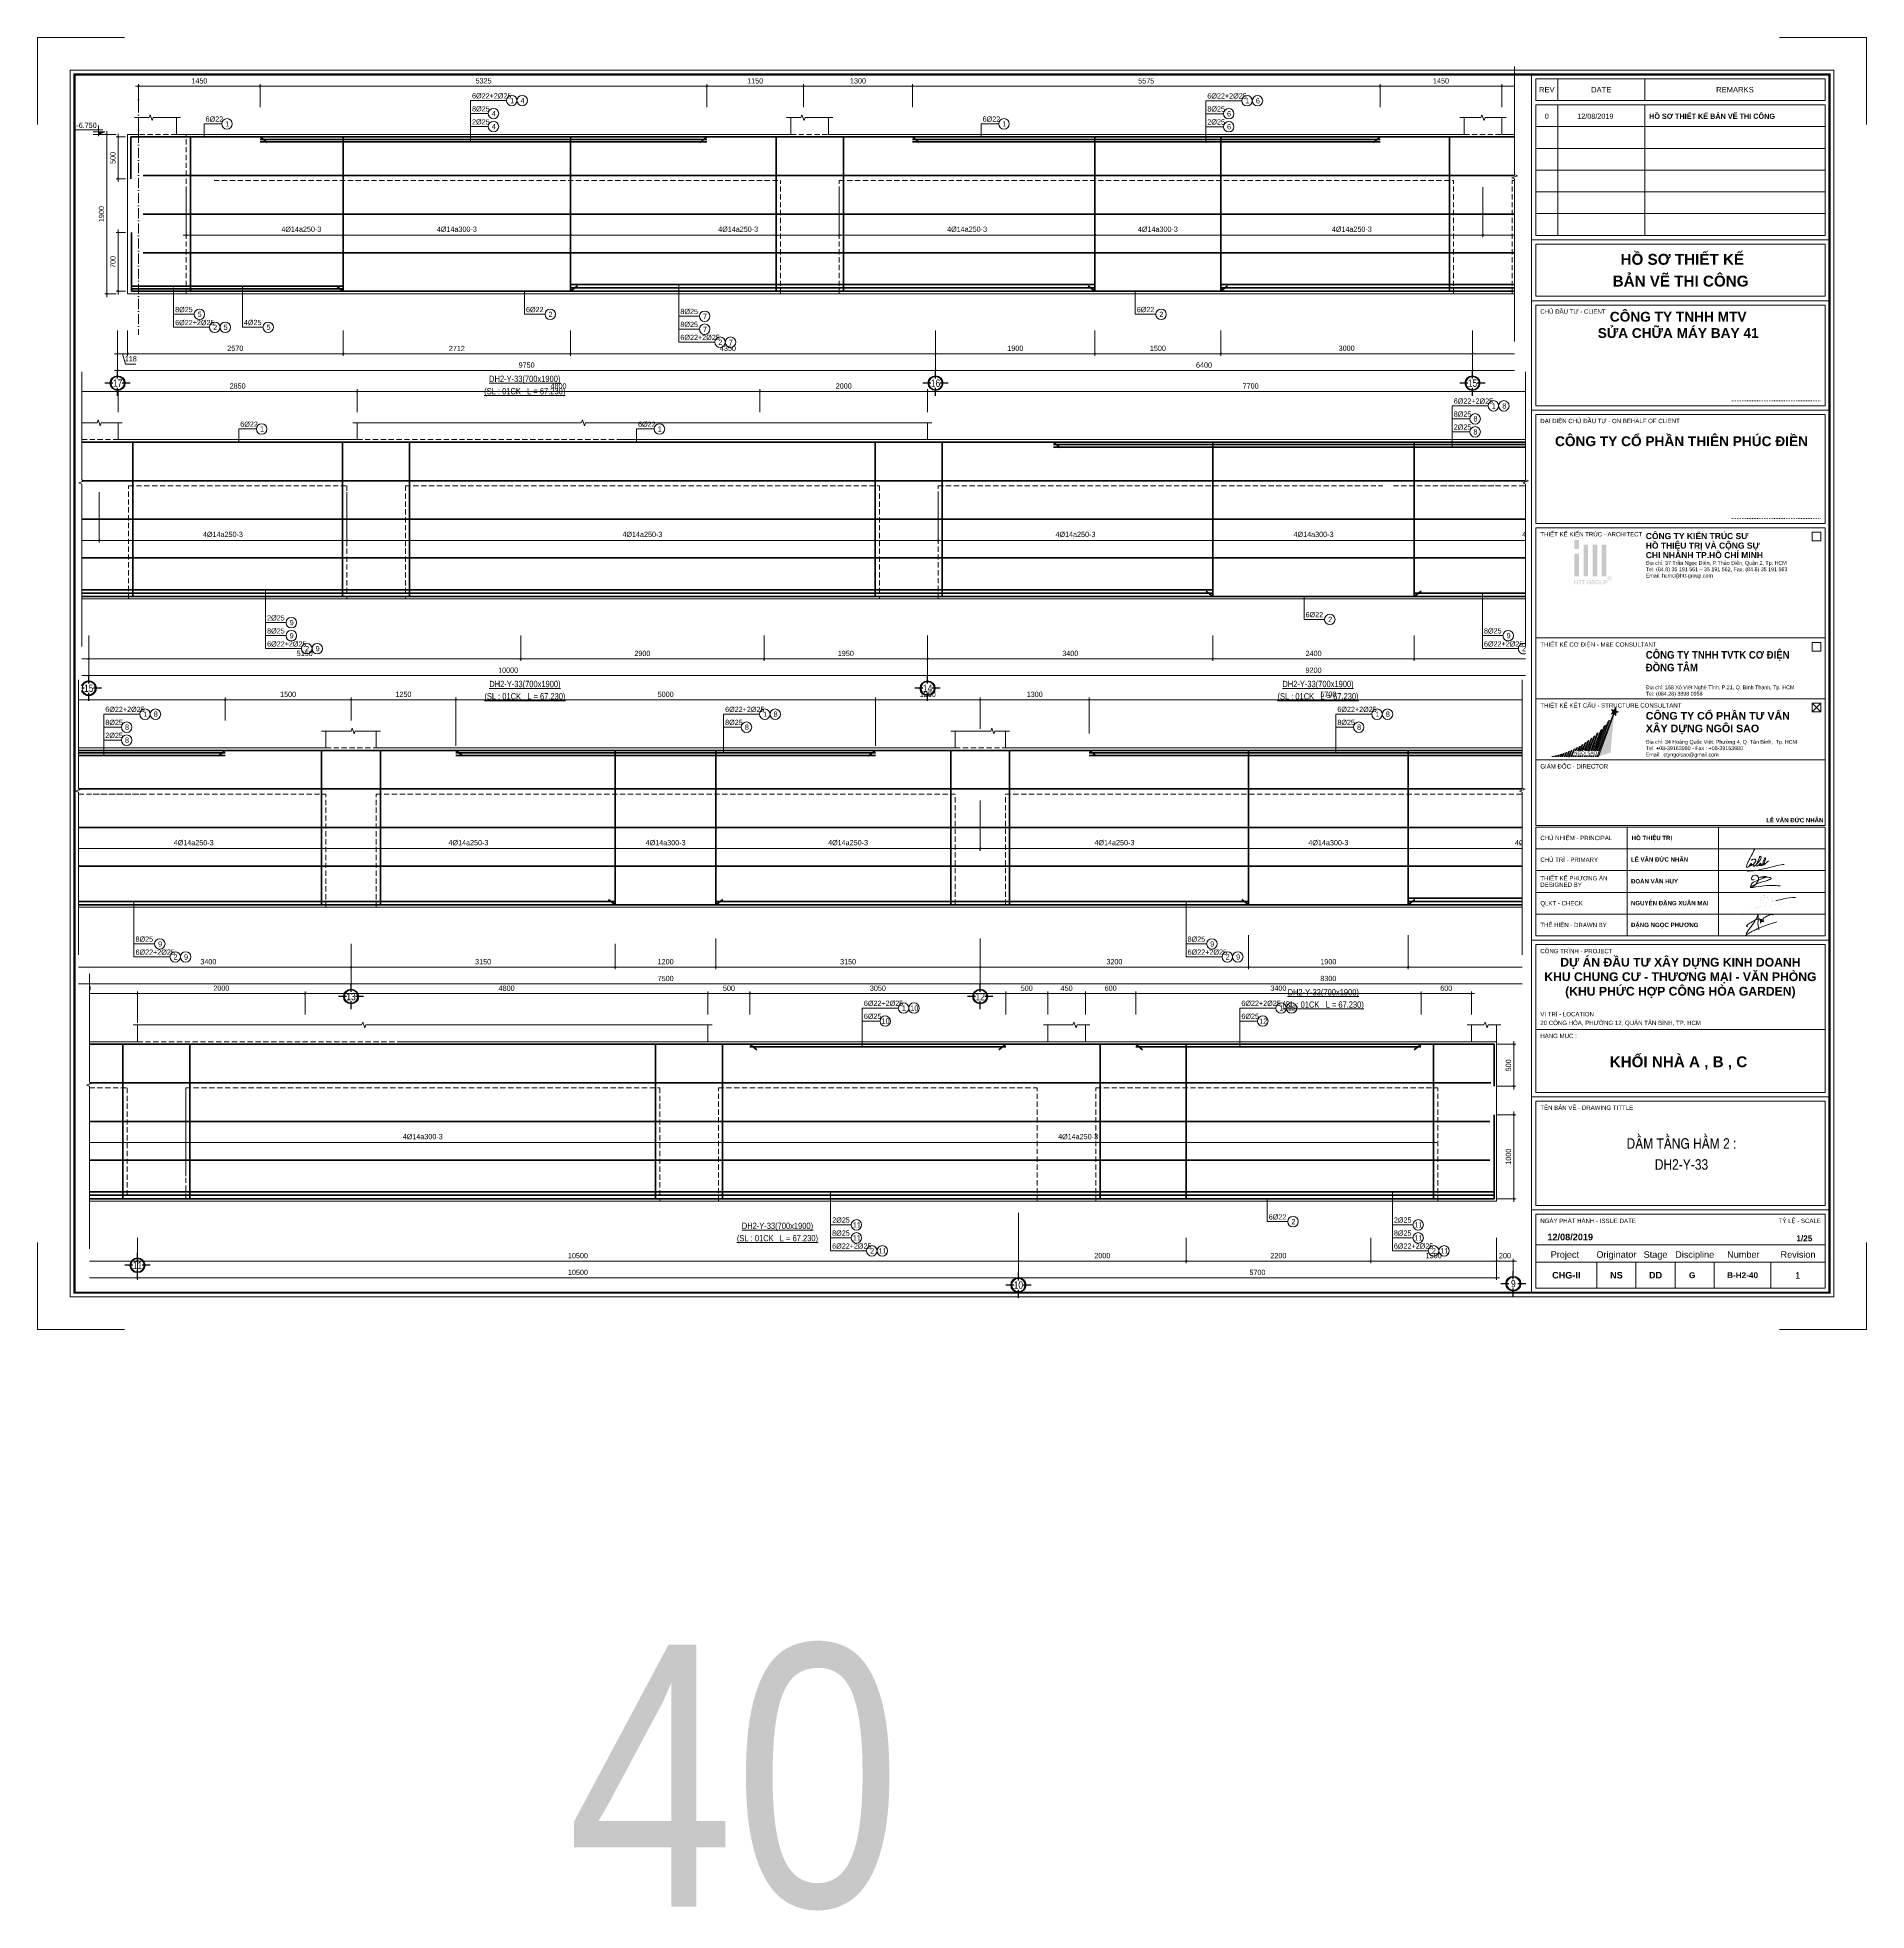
# Model space of a CAD drawing. Header units: millimetres. Extents: x 3014920 to 3563667, y -1638653 to -1356471.
# Drawn here: x 3454653 to 3476456, y -1627998 to -1605675 of the extents above; entities that cross this region are included whole.
import ezdxf
from ezdxf.enums import TextEntityAlignment as Align
from ezdxf.xclip import XClip

# ---------------------------------------------------------------- set-up
doc = ezdxf.new("R2010")
doc.units = ezdxf.units.MM
doc.header["$MEASUREMENT"] = 0
doc.header["$XCLIPFRAME"] = 0
doc.header["$PDMODE"] = 2
for name, pattern in [('6 TANG DIEN HINH 14-15$0$ACAD_ISO10W100', [18, 12, -3, 0, -3]), ('ACAD_ISO04W100', [30, 24, -3, 0, -3]), ('CENTER', [2, 1.25, -0.25, 0.25, -0.25]), ('HIDDEN', [0.375, 0.25, -0.125])]:
    doc.linetypes.add(name, pattern=pattern)
doc.layers.get('0').update_dxf_attribs({"lineweight": 9})
doc.layers.get('Defpoints').update_dxf_attribs({"color": 10, "lineweight": 0})
for name, color, linetype, lineweight in [('2', 2, 'Continuous', 20), ('CDAI', 21, 'Continuous', 40), ('CHG_XX_Khung ten$0$TEXT', 7, 'Continuous', 15), ('CHUNHO', 7, 'CENTER', 13), ('CHUTO', 51, 'Continuous', 15), ('CTHEP', 50, 'Continuous', 50), ('DBAO', 90, 'Continuous', 13), ('DGIONG', 130, 'Continuous', 13), ('HATCH', 154, 'Continuous', 9), ('KTH', 154, 'Continuous', 9), ('Net khuat', 8, 'HIDDEN', 13), ('TEXT', 7, 'Continuous', 15), ('TRUC', 251, 'ACAD_ISO04W100', 9)]:
    doc.layers.add(name, color=color, linetype=linetype, lineweight=lineweight)
doc.layers.add('8', color=8, linetype='Continuous')
doc.layers.add('CHG_XX_Khung ten$0$TKTC', color=1, linetype='Continuous')
doc.layers.add('CHG_XX_Khung ten$0$A1 BORDER$0$DGIONG', color=7, linetype='Continuous', lineweight=13, true_color=0x29ffff)
doc.layers.add('CHG_XX_Khung ten$0$A1 BORDER$0$STICK', color=7, linetype='Continuous', lineweight=9, true_color=0xe60000)
doc.styles.add('ArialB', font='arialbd.ttf')
doc.styles.add('CHG_XX_Khung ten$0$A1 BORDER$0$ARIAL', font='arial.ttf')
doc.styles.add('CHG_XX_Khung ten$0$A1 BORDER$0$Arial - Bold', font='arialbd.ttf', dxfattribs={"height": 2.5})
doc.styles.add('CHG_XX_Khung ten$0$A1 BORDER$0$Star-AvoBold', font='VAVOB_0.TTF')
doc.styles.add('CHG_XX_Khung ten$0$A1 BORDER$0$Title Block DD$0$ARIAL', font='arial.ttf')
doc.styles.add('CHG_XX_Khung ten$0$A1 BORDER$0$Title Block DD$0$Arial - Bold', font='arialbd.ttf', dxfattribs={"height": 2.5})
doc.styles.add('CHG_XX_Khung ten$0$arial', font='arial.ttf')
doc.styles.add('CHG_XX_Khung ten$0$Arial - Bold', font='arialbd.ttf')
doc.styles.add('CHG_XX_Khung ten$0$ArialB', font='arialbd.ttf')
doc.styles.add('CHG_XX_Khung ten$0$title block pccc$0$ARIAL', font='arial.ttf')
doc.styles.add('CHG_XX_Khung ten$0$title block pccc$0$Arial - Bold', font='arialbd.ttf', dxfattribs={"height": 2.5})
doc.styles.add('HELVECONDENSE', font='VHELVCN_0.TTF')
doc.styles.add('Star-HelCon', font='VHELVCN_0.TTF')
doc.styles.add('TTP-HelCon', font='VHELVCN_0.TTF')
doc.styles.add('VNI-HELVE-CONDENSE', font='VHELVCN_0.TTF')
doc.dimstyles.new('kc-25', dxfattribs={"dimtxt": 62.5, "dimasz": 20, "dimexe": 20, "dimexo": 50, "dimgap": 25, "dimtad": 3, "dimdec": 0, "dimzin": 0, "dimdsep": 46, "dimtxsty": 'VNI-HELVE-CONDENSE', "dimblk": 'DIM', "dimcen": 2.5, "dimclrd": 256, "dimclre": 154, "dimclrt": 7, "dimaunit": 1, "dimadec": 0, "dimazin": 0, "dimtfac": 1, "dimtdec": 0, "dimtix": 1, "dimtmove": 0, "dimatfit": 3, "dimldrblk": 'DOT', "dimfxl": 1, "dimtolj": 1, "dimtzin": 0, "dimarcsym": 0})
doc.dimstyles.new('TTP-25', dxfattribs={"dimscale": 25, "dimtxt": 2.5, "dimasz": 1, "dimexe": 1, "dimexo": 1, "dimgap": 0.09, "dimtad": 0, "dimdec": 4, "dimrnd": 1, "dimzin": 9, "dimdsep": 46, "dimtxsty": 'TTP-HelCon', "dimblk": 'ARCHTICK', "dimcen": 0.09, "dimdle": 1.5, "dimclrd": 256, "dimclre": 256, "dimclrt": 7, "dimadec": 0, "dimazin": 0, "dimtfac": 1, "dimtdec": 4, "dimtmove": 0, "dimatfit": 3, "dimldrblk": 'ARCHTICK', "dimfxl": 1, "dimtvp": 1, "dimtolj": 1, "dimtzin": 0, "dimarcsym": 0})

# ---------------------------------------------------------------- blocks, each defined once
blk = doc.blocks.new('_ArchTick')
at = {"color": 0, "linetype": 'ByBlock', "const_width": 0.15}
blk.add_lwpolyline([(-0.5, -0.5), (0.5, 0.5)], dxfattribs=at)
blk = doc.blocks.new('*D1547')
at = {"layer": 'Defpoints', "color": 0, "transparency": 16777216}
for p in [(8150, 574), (8150, 300), (13475, 300)]:
    blk.add_point(p, dxfattribs=at)
at = {"layer": 'KTH', "lineweight": -2, "transparency": 16777216}
for p, q in [((13512, 574), (8112, 574)), ((8150, 325), (8150, 599)), ((13475, 325), (13475, 599))]:
    blk.add_line(p, q, dxfattribs=at)
at = {"layer": 'KTH', "lineweight": -2, "transparency": 16777216, "xscale": 25, "yscale": 25, "zscale": 25, "rotation": 180}
blk.add_blockref('_ArchTick', (8150, 574), dxfattribs=at)
at = {"layer": 'KTH', "lineweight": -2, "transparency": 16777216, "xscale": 25, "yscale": 25, "zscale": 25}
blk.add_blockref('_ArchTick', (13475, 574), dxfattribs=at)
at = {"layer": 'KTH', "color": 7, "transparency": 16777216, "insert": (10812, 638), "char_height": 62.5, "attachment_point": 5, "style": 'TTP-HelCon'}
blk.add_mtext('\\A1;5325', dxfattribs=at)
blk = doc.blocks.new('*D1548')
at = {"layer": 'Defpoints', "color": 0, "transparency": 16777216}
for p in [(6700, 574), (6700, 300), (8150, 300)]:
    blk.add_point(p, dxfattribs=at)
at = {"layer": 'KTH', "lineweight": -2, "transparency": 16777216}
for p, q in [((8187, 574), (6662, 574)), ((6700, 325), (6700, 599)), ((8150, 325), (8150, 599))]:
    blk.add_line(p, q, dxfattribs=at)
at = {"layer": 'KTH', "lineweight": -2, "transparency": 16777216, "xscale": 25, "yscale": 25, "zscale": 25, "rotation": 180}
blk.add_blockref('_ArchTick', (6700, 574), dxfattribs=at)
at = {"layer": 'KTH', "lineweight": -2, "transparency": 16777216, "xscale": 25, "yscale": 25, "zscale": 25}
blk.add_blockref('_ArchTick', (8150, 574), dxfattribs=at)
at = {"layer": 'KTH', "color": 7, "transparency": 16777216, "insert": (7425, 638), "char_height": 62.5, "attachment_point": 5, "style": 'TTP-HelCon'}
blk.add_mtext('\\A1;1450', dxfattribs=at)
blk = doc.blocks.new('CODE')
at = {"layer": 'DBAO'}
for p, q in [((-63, 0), (-138, 30)), ((-138, 30), (0, 30)), ((-138, 0), (0, 0)), ((-113, 55), (224, 55)), ((-63, -20), (-63, 105))]:
    blk.add_line(p, q, dxfattribs=at)
at = {"layer": 'HATCH', "color": 1}
blk.add_solid([(-63, 0), (-138, 30), (-63, 30)], dxfattribs=at)
blk = doc.blocks.new('*D1549')
at = {"layer": 'Defpoints', "color": 0, "transparency": 16777216}
for p in [(22600, -2312), (27750, -2312), (22600, -2613)]:
    blk.add_point(p, dxfattribs=at)
at = {"layer": 'KTH', "lineweight": -2, "transparency": 16777216}
for p, q in [((22600, -2337), (22600, -2638)), ((27750, -2337), (27750, -2638)), ((27787, -2613), (22562, -2613))]:
    blk.add_line(p, q, dxfattribs=at)
at = {"layer": 'KTH', "lineweight": -2, "transparency": 16777216, "xscale": 25, "yscale": 25, "zscale": 25, "rotation": 180}
blk.add_blockref('_ArchTick', (22600, -2613), dxfattribs=at)
at = {"layer": 'KTH', "lineweight": -2, "transparency": 16777216, "xscale": 25, "yscale": 25, "zscale": 25}
blk.add_blockref('_ArchTick', (27750, -2613), dxfattribs=at)
at = {"layer": 'KTH', "color": 7, "transparency": 16777216, "insert": (25175, -2549), "char_height": 62.5, "attachment_point": 5, "style": 'TTP-HelCon'}
blk.add_mtext('\\A1;5150', dxfattribs=at)
blk = doc.blocks.new('dau truc')
blk.add_circle((0, 0), 180)
at = {"layer": '8'}
for p, q in [((0, 127), (0, 345)), ((-127, 0), (-345, 0)), ((0, -345), (0, -127)), ((345, 0), (127, 0))]:
    blk.add_line(p, q, dxfattribs=at)
blk.add_circle((0, 0), 200, dxfattribs=at)
at = {"layer": 'TEXT', "style": 'HELVECONDENSE'}
blk.add_attdef('A', text='', height=233, dxfattribs=at).set_placement((0, 0), align=Align.MIDDLE)
blk = doc.blocks.new('*D1550')
at = {"layer": 'Defpoints', "color": 0, "transparency": 16777216}
for p in [(16200, -2312), (18100, -2312), (16200, -2613)]:
    blk.add_point(p, dxfattribs=at)
at = {"layer": 'KTH', "lineweight": -2, "transparency": 16777216}
for p, q in [((16200, -2337), (16200, -2638)), ((18100, -2337), (18100, -2638)), ((18137, -2613), (16162, -2613))]:
    blk.add_line(p, q, dxfattribs=at)
at = {"layer": 'KTH', "lineweight": -2, "transparency": 16777216, "xscale": 25, "yscale": 25, "zscale": 25, "rotation": 180}
blk.add_blockref('_ArchTick', (16200, -2613), dxfattribs=at)
at = {"layer": 'KTH', "lineweight": -2, "transparency": 16777216, "xscale": 25, "yscale": 25, "zscale": 25}
blk.add_blockref('_ArchTick', (18100, -2613), dxfattribs=at)
at = {"layer": 'KTH', "color": 7, "transparency": 16777216, "insert": (17150, -2549), "char_height": 62.5, "attachment_point": 5, "style": 'TTP-HelCon'}
blk.add_mtext('\\A1;1900', dxfattribs=at)
blk = doc.blocks.new('*D1551')
at = {"layer": 'Defpoints', "color": 0, "transparency": 16777216}
for p in [(25800, 574), (22950, 300), (25800, 300)]:
    blk.add_point(p, dxfattribs=at)
at = {"layer": 'KTH', "lineweight": -2, "transparency": 16777216}
for p, q in [((22913, 574), (25837, 574)), ((22950, 325), (22950, 599)), ((25800, 325), (25800, 599))]:
    blk.add_line(p, q, dxfattribs=at)
at = {"layer": 'KTH', "lineweight": -2, "transparency": 16777216, "xscale": 25, "yscale": 25, "zscale": 25, "rotation": 180}
blk.add_blockref('_ArchTick', (22950, 574), dxfattribs=at)
at = {"layer": 'KTH', "lineweight": -2, "transparency": 16777216, "xscale": 25, "yscale": 25, "zscale": 25}
blk.add_blockref('_ArchTick', (25800, 574), dxfattribs=at)
at = {"layer": 'KTH', "color": 7, "transparency": 16777216, "insert": (24375, 638), "char_height": 62.5, "attachment_point": 5, "style": 'TTP-HelCon'}
blk.add_mtext('\\A1;2850', dxfattribs=at)
blk = doc.blocks.new('*D1552')
at = {"layer": 'Defpoints', "color": 0, "transparency": 16777216}
for p in [(25800, 574), (25800, 300), (30600, 300)]:
    blk.add_point(p, dxfattribs=at)
at = {"layer": 'KTH', "lineweight": -2, "transparency": 16777216}
for p, q in [((30638, 574), (25762, 574)), ((25800, 325), (25800, 599)), ((30600, 325), (30600, 599))]:
    blk.add_line(p, q, dxfattribs=at)
at = {"layer": 'KTH', "lineweight": -2, "transparency": 16777216, "xscale": 25, "yscale": 25, "zscale": 25, "rotation": 180}
blk.add_blockref('_ArchTick', (25800, 574), dxfattribs=at)
at = {"layer": 'KTH', "lineweight": -2, "transparency": 16777216, "xscale": 25, "yscale": 25, "zscale": 25}
blk.add_blockref('_ArchTick', (30600, 574), dxfattribs=at)
at = {"layer": 'KTH', "color": 7, "transparency": 16777216, "insert": (28200, 638), "char_height": 62.5, "attachment_point": 5, "style": 'TTP-HelCon'}
blk.add_mtext('\\A1;4800', dxfattribs=at)
blk = doc.blocks.new('*D1553')
at = {"layer": 'Defpoints', "color": 0, "transparency": 16777216}
for p in [(32600, 574), (30600, 300), (32600, 300)]:
    blk.add_point(p, dxfattribs=at)
at = {"layer": 'KTH', "lineweight": -2, "transparency": 16777216}
for p, q in [((30563, 574), (32637, 574)), ((30600, 325), (30600, 599)), ((32600, 325), (32600, 599))]:
    blk.add_line(p, q, dxfattribs=at)
at = {"layer": 'KTH', "lineweight": -2, "transparency": 16777216, "xscale": 25, "yscale": 25, "zscale": 25, "rotation": 180}
blk.add_blockref('_ArchTick', (30600, 574), dxfattribs=at)
at = {"layer": 'KTH', "lineweight": -2, "transparency": 16777216, "xscale": 25, "yscale": 25, "zscale": 25}
blk.add_blockref('_ArchTick', (32600, 574), dxfattribs=at)
at = {"layer": 'KTH', "color": 7, "transparency": 16777216, "insert": (31600, 638), "char_height": 62.5, "attachment_point": 5, "style": 'TTP-HelCon'}
blk.add_mtext('\\A1;2000', dxfattribs=at)
blk = doc.blocks.new('*D1554')
at = {"layer": 'Defpoints', "color": 0, "transparency": 16777216}
for p in [(27750, -2312), (30650, -2312), (27750, -2613)]:
    blk.add_point(p, dxfattribs=at)
at = {"layer": 'KTH', "lineweight": -2, "transparency": 16777216}
for p, q in [((27750, -2337), (27750, -2638)), ((30650, -2337), (30650, -2638)), ((30687, -2613), (27712, -2613))]:
    blk.add_line(p, q, dxfattribs=at)
at = {"layer": 'KTH', "lineweight": -2, "transparency": 16777216, "xscale": 25, "yscale": 25, "zscale": 25, "rotation": 180}
blk.add_blockref('_ArchTick', (27750, -2613), dxfattribs=at)
at = {"layer": 'KTH', "lineweight": -2, "transparency": 16777216, "xscale": 25, "yscale": 25, "zscale": 25}
blk.add_blockref('_ArchTick', (30650, -2613), dxfattribs=at)
at = {"layer": 'KTH', "color": 7, "transparency": 16777216, "insert": (29200, -2549), "char_height": 62.5, "attachment_point": 5, "style": 'TTP-HelCon'}
blk.add_mtext('\\A1;2900', dxfattribs=at)
blk = doc.blocks.new('*D1555')
at = {"layer": 'Defpoints', "color": 0, "transparency": 16777216}
for p in [(32600, -2312), (36000, -2312), (36000, -2613)]:
    blk.add_point(p, dxfattribs=at)
at = {"layer": 'KTH', "lineweight": -2, "transparency": 16777216}
for p, q in [((32600, -2337), (32600, -2638)), ((36000, -2337), (36000, -2638)), ((32562, -2613), (36037, -2613))]:
    blk.add_line(p, q, dxfattribs=at)
at = {"layer": 'KTH', "lineweight": -2, "transparency": 16777216, "xscale": 25, "yscale": 25, "zscale": 25, "rotation": 180}
blk.add_blockref('_ArchTick', (32600, -2613), dxfattribs=at)
at = {"layer": 'KTH', "lineweight": -2, "transparency": 16777216, "xscale": 25, "yscale": 25, "zscale": 25}
blk.add_blockref('_ArchTick', (36000, -2613), dxfattribs=at)
at = {"layer": 'KTH', "color": 7, "transparency": 16777216, "insert": (34300, -2549), "char_height": 62.5, "attachment_point": 5, "style": 'TTP-HelCon'}
blk.add_mtext('\\A1;3400', dxfattribs=at)
blk = doc.blocks.new('*D1556')
at = {"layer": 'Defpoints', "color": 0, "transparency": 16777216}
for p in [(32600, -2312), (41800, -2312), (32600, -2813)]:
    blk.add_point(p, dxfattribs=at)
at = {"layer": 'KTH', "lineweight": -2, "transparency": 16777216}
for p, q in [((32600, -2337), (32600, -2838)), ((41800, -2337), (41800, -2838)), ((41837, -2813), (32562, -2813))]:
    blk.add_line(p, q, dxfattribs=at)
at = {"layer": 'KTH', "lineweight": -2, "transparency": 16777216, "xscale": 25, "yscale": 25, "zscale": 25, "rotation": 180}
blk.add_blockref('_ArchTick', (32600, -2813), dxfattribs=at)
at = {"layer": 'KTH', "lineweight": -2, "transparency": 16777216, "xscale": 25, "yscale": 25, "zscale": 25}
blk.add_blockref('_ArchTick', (41800, -2813), dxfattribs=at)
at = {"layer": 'KTH', "color": 7, "transparency": 16777216, "insert": (37200, -2749), "char_height": 62.5, "attachment_point": 5, "style": 'TTP-HelCon'}
blk.add_mtext('\\A1;9200', dxfattribs=at)
blk = doc.blocks.new('*D1557')
at = {"layer": 'Defpoints', "color": 0, "transparency": 16777216}
for p in [(41800, -2312), (49300, -2312), (41800, -2813)]:
    blk.add_point(p, dxfattribs=at)
at = {"layer": 'KTH', "lineweight": -2, "transparency": 16777216}
for p, q in [((41800, -2337), (41800, -2838)), ((49300, -2337), (49300, -2838)), ((49337, -2813), (41762, -2813))]:
    blk.add_line(p, q, dxfattribs=at)
at = {"layer": 'KTH', "lineweight": -2, "transparency": 16777216, "xscale": 25, "yscale": 25, "zscale": 25, "rotation": 180}
blk.add_blockref('_ArchTick', (41800, -2813), dxfattribs=at)
at = {"layer": 'KTH', "lineweight": -2, "transparency": 16777216, "xscale": 25, "yscale": 25, "zscale": 25}
blk.add_blockref('_ArchTick', (49300, -2813), dxfattribs=at)
at = {"layer": 'KTH', "color": 7, "transparency": 16777216, "insert": (45550, -2749), "char_height": 62.5, "attachment_point": 5, "style": 'TTP-HelCon'}
blk.add_mtext('\\A1;7500', dxfattribs=at)
blk = doc.blocks.new('*D1558')
at = {"layer": 'Defpoints', "color": 0, "transparency": 16777216}
for p in [(49300, -2312), (57600, -2312), (57600, -2813)]:
    blk.add_point(p, dxfattribs=at)
at = {"layer": 'KTH', "lineweight": -2, "transparency": 16777216}
for p, q in [((49300, -2337), (49300, -2838)), ((57600, -2337), (57600, -2838)), ((49262, -2813), (57637, -2813))]:
    blk.add_line(p, q, dxfattribs=at)
at = {"layer": 'KTH', "lineweight": -2, "transparency": 16777216, "xscale": 25, "yscale": 25, "zscale": 25, "rotation": 180}
blk.add_blockref('_ArchTick', (49300, -2813), dxfattribs=at)
at = {"layer": 'KTH', "lineweight": -2, "transparency": 16777216, "xscale": 25, "yscale": 25, "zscale": 25}
blk.add_blockref('_ArchTick', (57600, -2813), dxfattribs=at)
at = {"layer": 'KTH', "color": 7, "transparency": 16777216, "insert": (53450, -2749), "char_height": 62.5, "attachment_point": 5, "style": 'TTP-HelCon'}
blk.add_mtext('\\A1;8300', dxfattribs=at)
blk = doc.blocks.new('*D1559')
at = {"layer": 'Defpoints', "color": 0, "transparency": 16777216}
for p in [(11850, -2312), (16200, -2312), (16200, -2613)]:
    blk.add_point(p, dxfattribs=at)
at = {"layer": 'KTH', "lineweight": -2, "transparency": 16777216}
for p, q in [((11850, -2337), (11850, -2638)), ((16200, -2337), (16200, -2638)), ((11812, -2613), (16237, -2613))]:
    blk.add_line(p, q, dxfattribs=at)
at = {"layer": 'KTH', "lineweight": -2, "transparency": 16777216, "xscale": 25, "yscale": 25, "zscale": 25, "rotation": 180}
blk.add_blockref('_ArchTick', (11850, -2613), dxfattribs=at)
at = {"layer": 'KTH', "lineweight": -2, "transparency": 16777216, "xscale": 25, "yscale": 25, "zscale": 25}
blk.add_blockref('_ArchTick', (16200, -2613), dxfattribs=at)
at = {"layer": 'KTH', "color": 7, "transparency": 16777216, "insert": (13725, -2549), "char_height": 62.5, "attachment_point": 5, "style": 'TTP-HelCon'}
blk.add_mtext('\\A1;4350', dxfattribs=at)
blk = doc.blocks.new('*D1560')
at = {"layer": 'Defpoints', "color": 0, "transparency": 16777216}
for p in [(18100, -2312), (19600, -2312), (19600, -2613)]:
    blk.add_point(p, dxfattribs=at)
at = {"layer": 'KTH', "lineweight": -2, "transparency": 16777216}
for p, q in [((18100, -2337), (18100, -2638)), ((19600, -2337), (19600, -2638)), ((18062, -2613), (19637, -2613))]:
    blk.add_line(p, q, dxfattribs=at)
at = {"layer": 'KTH', "lineweight": -2, "transparency": 16777216, "xscale": 25, "yscale": 25, "zscale": 25, "rotation": 180}
blk.add_blockref('_ArchTick', (18100, -2613), dxfattribs=at)
at = {"layer": 'KTH', "lineweight": -2, "transparency": 16777216, "xscale": 25, "yscale": 25, "zscale": 25}
blk.add_blockref('_ArchTick', (19600, -2613), dxfattribs=at)
at = {"layer": 'KTH', "color": 7, "transparency": 16777216, "insert": (18850, -2549), "char_height": 62.5, "attachment_point": 5, "style": 'TTP-HelCon'}
blk.add_mtext('\\A1;1500', dxfattribs=at)
blk = doc.blocks.new('*D1561')
at = {"layer": 'Defpoints', "color": 0, "transparency": 16777216}
for p in [(19600, -2312), (22600, -2312), (22600, -2613)]:
    blk.add_point(p, dxfattribs=at)
at = {"layer": 'KTH', "lineweight": -2, "transparency": 16777216}
for p, q in [((19600, -2337), (19600, -2638)), ((22600, -2337), (22600, -2638)), ((19562, -2613), (22637, -2613))]:
    blk.add_line(p, q, dxfattribs=at)
at = {"layer": 'KTH', "lineweight": -2, "transparency": 16777216, "xscale": 25, "yscale": 25, "zscale": 25, "rotation": 180}
blk.add_blockref('_ArchTick', (19600, -2613), dxfattribs=at)
at = {"layer": 'KTH', "lineweight": -2, "transparency": 16777216, "xscale": 25, "yscale": 25, "zscale": 25}
blk.add_blockref('_ArchTick', (22600, -2613), dxfattribs=at)
at = {"layer": 'KTH', "color": 7, "transparency": 16777216, "insert": (21100, -2549), "char_height": 62.5, "attachment_point": 5, "style": 'TTP-HelCon'}
blk.add_mtext('\\A1;3000', dxfattribs=at)
blk = doc.blocks.new('*D1562')
at = {"layer": 'Defpoints', "color": 0, "transparency": 16777216}
for p in [(49300, 574), (49300, 200), (50600, 145)]:
    blk.add_point(p, dxfattribs=at)
at = {"layer": 'KTH', "lineweight": -2, "transparency": 16777216}
for p, q in [((50637, 574), (49262, 574)), ((49300, 225), (49300, 599)), ((50600, 170), (50600, 599))]:
    blk.add_line(p, q, dxfattribs=at)
at = {"layer": 'KTH', "lineweight": -2, "transparency": 16777216, "xscale": 25, "yscale": 25, "zscale": 25, "rotation": 180}
blk.add_blockref('_ArchTick', (49300, 574), dxfattribs=at)
at = {"layer": 'KTH', "lineweight": -2, "transparency": 16777216, "xscale": 25, "yscale": 25, "zscale": 25}
blk.add_blockref('_ArchTick', (50600, 574), dxfattribs=at)
at = {"layer": 'KTH', "color": 7, "transparency": 16777216, "insert": (49950, 638), "char_height": 62.5, "attachment_point": 5, "style": 'TTP-HelCon'}
blk.add_mtext('\\A1;1300', dxfattribs=at)
blk = doc.blocks.new('*D1563')
at = {"layer": 'Defpoints', "color": 0, "transparency": 16777216}
for p in [(36000, -2312), (38400, -2312), (38400, -2613)]:
    blk.add_point(p, dxfattribs=at)
at = {"layer": 'KTH', "lineweight": -2, "transparency": 16777216}
for p, q in [((36000, -2337), (36000, -2638)), ((38400, -2337), (38400, -2638)), ((35962, -2613), (38437, -2613))]:
    blk.add_line(p, q, dxfattribs=at)
at = {"layer": 'KTH', "lineweight": -2, "transparency": 16777216, "xscale": 25, "yscale": 25, "zscale": 25, "rotation": 180}
blk.add_blockref('_ArchTick', (36000, -2613), dxfattribs=at)
at = {"layer": 'KTH', "lineweight": -2, "transparency": 16777216, "xscale": 25, "yscale": 25, "zscale": 25}
blk.add_blockref('_ArchTick', (38400, -2613), dxfattribs=at)
at = {"layer": 'KTH', "color": 7, "transparency": 16777216, "insert": (37200, -2549), "char_height": 62.5, "attachment_point": 5, "style": 'TTP-HelCon'}
blk.add_mtext('\\A1;2400', dxfattribs=at)
blk = doc.blocks.new('*D1564')
at = {"layer": 'Defpoints', "color": 0, "transparency": 16777216}
for p in [(44950, -2312), (46150, -2312), (44950, -2613)]:
    blk.add_point(p, dxfattribs=at)
at = {"layer": 'KTH', "lineweight": -2, "transparency": 16777216}
for p, q in [((44950, -2337), (44950, -2638)), ((46150, -2337), (46150, -2638)), ((46187, -2613), (44912, -2613))]:
    blk.add_line(p, q, dxfattribs=at)
at = {"layer": 'KTH', "lineweight": -2, "transparency": 16777216, "xscale": 25, "yscale": 25, "zscale": 25, "rotation": 180}
blk.add_blockref('_ArchTick', (44950, -2613), dxfattribs=at)
at = {"layer": 'KTH', "lineweight": -2, "transparency": 16777216, "xscale": 25, "yscale": 25, "zscale": 25}
blk.add_blockref('_ArchTick', (46150, -2613), dxfattribs=at)
at = {"layer": 'KTH', "color": 7, "transparency": 16777216, "insert": (45550, -2549), "char_height": 62.5, "attachment_point": 5, "style": 'TTP-HelCon'}
blk.add_mtext('\\A1;1200', dxfattribs=at)
blk = doc.blocks.new('*D1565')
at = {"layer": 'Defpoints', "color": 0, "transparency": 16777216}
for p in [(41800, -2312), (44950, -2312), (44950, -2613)]:
    blk.add_point(p, dxfattribs=at)
at = {"layer": 'KTH', "lineweight": -2, "transparency": 16777216}
for p, q in [((41800, -2337), (41800, -2638)), ((44950, -2337), (44950, -2638)), ((41762, -2613), (44987, -2613))]:
    blk.add_line(p, q, dxfattribs=at)
at = {"layer": 'KTH', "lineweight": -2, "transparency": 16777216, "xscale": 25, "yscale": 25, "zscale": 25, "rotation": 180}
blk.add_blockref('_ArchTick', (41800, -2613), dxfattribs=at)
at = {"layer": 'KTH', "lineweight": -2, "transparency": 16777216, "xscale": 25, "yscale": 25, "zscale": 25}
blk.add_blockref('_ArchTick', (44950, -2613), dxfattribs=at)
at = {"layer": 'KTH', "color": 7, "transparency": 16777216, "insert": (43375, -2549), "char_height": 62.5, "attachment_point": 5, "style": 'TTP-HelCon'}
blk.add_mtext('\\A1;3150', dxfattribs=at)
blk = doc.blocks.new('DIM')
h = blk.add_hatch(color=1)
h.paths.add_polyline_path([(0.5, 0.3, 1), (0.3, 0.5), (-0.2, 0), (0.2, 0)])
h.paths.add_polyline_path([(0.2, 0), (-0.2, 0), (-0.5, -0.3, 1), (-0.3, -0.5)])
at = {"color": 9}
for p, q in [((-0.2, 0), (-1.5, 0)), ((0.2, 0), (1.5, 0))]:
    blk.add_line(p, q, dxfattribs=at)
at = {"color": 1}
for p, q in [((-0.5, -0.3), (0.3, 0.5)), ((-0.3, -0.5), (0.5, 0.3)), ((-0.2, 0), (0.2, 0))]:
    blk.add_line(p, q, dxfattribs=at)
blk.add_arc((-0.4, -0.4), 0.138, 135, 315, dxfattribs=at)
blk = doc.blocks.new('*D1566')
at = {"layer": 'Defpoints', "color": 0, "transparency": 16777216}
for p in [(6457, 0), (6321, -1900), (6457, -1900)]:
    blk.add_point(p, dxfattribs=at)
at = {"layer": 'KTH', "lineweight": -2, "transparency": 16777216}
for p, q in [((6321, 37), (6321, -1938)), ((6432, 0), (6296, 0)), ((6432, -1900), (6296, -1900))]:
    blk.add_line(p, q, dxfattribs=at)
at = {"layer": 'KTH', "lineweight": -2, "transparency": 16777216, "xscale": 25, "yscale": 25, "zscale": 25}
for p, rotation in [((6321, 0), 90), ((6321, -1900), 270)]:
    blk.add_blockref('_ArchTick', p, dxfattribs=dict(at, rotation=rotation))
at = {"layer": 'KTH', "color": 7, "transparency": 16777216, "insert": (6258, -950), "char_height": 62.5, "attachment_point": 5, "rotation": 90, "style": 'TTP-HelCon'}
blk.add_mtext('\\A1;1900', dxfattribs=at)
blk = doc.blocks.new('*D1567')
at = {"layer": 'Defpoints', "color": 0, "transparency": 16777216}
for p in [(22600, -2312), (32600, -2312), (32600, -2813)]:
    blk.add_point(p, dxfattribs=at)
at = {"layer": 'KTH', "lineweight": -2, "transparency": 16777216}
for p, q in [((22600, -2337), (22600, -2838)), ((32600, -2337), (32600, -2838)), ((22562, -2813), (32637, -2813))]:
    blk.add_line(p, q, dxfattribs=at)
at = {"layer": 'KTH', "lineweight": -2, "transparency": 16777216, "xscale": 25, "yscale": 25, "zscale": 25, "rotation": 180}
blk.add_blockref('_ArchTick', (22600, -2813), dxfattribs=at)
at = {"layer": 'KTH', "lineweight": -2, "transparency": 16777216, "xscale": 25, "yscale": 25, "zscale": 25}
blk.add_blockref('_ArchTick', (32600, -2813), dxfattribs=at)
at = {"layer": 'KTH', "color": 7, "transparency": 16777216, "insert": (27600, -2749), "char_height": 62.5, "attachment_point": 5, "style": 'TTP-HelCon'}
blk.add_mtext('\\A1;10000', dxfattribs=at)
blk = doc.blocks.new('*D1568')
at = {"layer": 'Defpoints', "color": 0, "transparency": 16777216}
for p in [(6568, -30), (6457, -530), (6568, -530)]:
    blk.add_point(p, dxfattribs=at)
at = {"layer": 'KTH', "lineweight": -2, "transparency": 16777216}
for p, q in [((6457, 7), (6457, -567)), ((6543, -30), (6432, -30)), ((6543, -530), (6432, -530))]:
    blk.add_line(p, q, dxfattribs=at)
at = {"layer": 'KTH', "lineweight": -2, "transparency": 16777216, "xscale": 25, "yscale": 25, "zscale": 25}
for p, rotation in [((6457, -30), 90), ((6457, -530), 270)]:
    blk.add_blockref('_ArchTick', p, dxfattribs=dict(at, rotation=rotation))
at = {"layer": 'KTH', "color": 7, "transparency": 16777216, "insert": (6394, -280), "char_height": 62.5, "attachment_point": 5, "rotation": 90, "style": 'TTP-HelCon'}
blk.add_mtext('\\A1;500', dxfattribs=at)
blk = doc.blocks.new('*D1569')
at = {"layer": 'Defpoints', "color": 0, "transparency": 16777216}
for p in [(6457, -1170), (6568, -1170), (6568, -1870)]:
    blk.add_point(p, dxfattribs=at)
at = {"layer": 'KTH', "lineweight": -2, "transparency": 16777216}
for p, q in [((6543, -1170), (6432, -1170)), ((6457, -1908), (6457, -1133)), ((6543, -1870), (6432, -1870))]:
    blk.add_line(p, q, dxfattribs=at)
at = {"layer": 'KTH', "lineweight": -2, "transparency": 16777216, "xscale": 25, "yscale": 25, "zscale": 25}
for p, rotation in [((6457, -1170), 90), ((6457, -1870), 270)]:
    blk.add_blockref('_ArchTick', p, dxfattribs=dict(at, rotation=rotation))
at = {"layer": 'KTH', "color": 7, "transparency": 16777216, "insert": (6394, -1520), "char_height": 62.5, "attachment_point": 5, "rotation": 90, "style": 'TTP-HelCon'}
blk.add_mtext('\\A1;700', dxfattribs=at)
blk = doc.blocks.new('*D1527')
at = {"layer": 'Defpoints', "color": 0, "transparency": 16777216}
for p in [(11850, -603), (15052, -603), (11850, -1201)]:
    blk.add_point(p, dxfattribs=at)
at = {"layer": 'KTH', "lineweight": -2, "transparency": 16777216}
for p, q in [((11850, -628), (11850, -1226)), ((15052, -628), (15052, -1226)), ((15090, -1201), (11812, -1201))]:
    blk.add_line(p, q, dxfattribs=at)
at = {"layer": 'KTH', "lineweight": -2, "transparency": 16777216, "xscale": 25, "yscale": 25, "zscale": 25, "rotation": 180}
blk.add_blockref('_ArchTick', (11850, -1201), dxfattribs=at)
at = {"layer": 'KTH', "lineweight": -2, "transparency": 16777216, "xscale": 25, "yscale": 25, "zscale": 25}
blk.add_blockref('_ArchTick', (15052, -1201), dxfattribs=at)
at = {"layer": 'KTH', "color": 7, "transparency": 16777216, "insert": (13847, -1131), "char_height": 62.5, "attachment_point": 5, "style": 'TTP-HelCon'}
blk.add_mtext('\\A1;4Þ14a250-3', dxfattribs=at)
blk = doc.blocks.new('*D1528')
at = {"layer": 'Defpoints', "color": 0, "transparency": 16777216}
for p in [(9138, -603), (11850, -603), (11850, -1201)]:
    blk.add_point(p, dxfattribs=at)
at = {"layer": 'KTH', "lineweight": -2, "transparency": 16777216}
for p, q in [((9138, -628), (9138, -1226)), ((11850, -628), (11850, -1226)), ((9101, -1201), (11887, -1201))]:
    blk.add_line(p, q, dxfattribs=at)
at = {"layer": 'KTH', "lineweight": -2, "transparency": 16777216, "xscale": 25, "yscale": 25, "zscale": 25, "rotation": 180}
blk.add_blockref('_ArchTick', (9138, -1201), dxfattribs=at)
at = {"layer": 'KTH', "lineweight": -2, "transparency": 16777216, "xscale": 25, "yscale": 25, "zscale": 25}
blk.add_blockref('_ArchTick', (11850, -1201), dxfattribs=at)
at = {"layer": 'KTH', "color": 7, "transparency": 16777216, "insert": (10494, -1131), "char_height": 62.5, "attachment_point": 5, "style": 'TTP-HelCon'}
blk.add_mtext('\\A1;4Þ14a300-3', dxfattribs=at)
blk = doc.blocks.new('*D1529')
at = {"layer": 'Defpoints', "color": 0, "transparency": 16777216}
for p in [(73770, -30), (74006, -30), (73770, -530)]:
    blk.add_point(p, dxfattribs=at)
at = {"layer": 'KTH', "lineweight": -2, "transparency": 16777216}
for p, q in [((74006, -568), (74006, 7)), ((73795, -30), (74031, -30)), ((73795, -530), (74031, -530))]:
    blk.add_line(p, q, dxfattribs=at)
at = {"layer": 'KTH', "lineweight": -2, "transparency": 16777216, "xscale": 25, "yscale": 25, "zscale": 25}
for p, rotation in [((74006, -30), 90), ((74006, -530), 270)]:
    blk.add_blockref('_ArchTick', p, dxfattribs=dict(at, rotation=rotation))
at = {"layer": 'KTH', "color": 7, "transparency": 16777216, "insert": (73942, -280), "char_height": 62.5, "attachment_point": 5, "rotation": 90, "style": 'TTP-HelCon'}
blk.add_mtext('\\A1;500', dxfattribs=at)
blk = doc.blocks.new('*D1530')
at = {"layer": 'Defpoints', "color": 0, "transparency": 16777216}
for p in [(73770, -870), (73770, -1870), (74006, -1870)]:
    blk.add_point(p, dxfattribs=at)
at = {"layer": 'KTH', "lineweight": -2, "transparency": 16777216}
for p, q in [((73795, -870), (74031, -870)), ((74006, -832), (74006, -1907)), ((73795, -1870), (74031, -1870))]:
    blk.add_line(p, q, dxfattribs=at)
at = {"layer": 'KTH', "lineweight": -2, "transparency": 16777216, "xscale": 25, "yscale": 25, "zscale": 25}
for p, rotation in [((74006, -870), 90), ((74006, -1870), 270)]:
    blk.add_blockref('_ArchTick', p, dxfattribs=dict(at, rotation=rotation))
at = {"layer": 'KTH', "color": 7, "transparency": 16777216, "insert": (73942, -1370), "char_height": 62.5, "attachment_point": 5, "rotation": 90, "style": 'TTP-HelCon'}
blk.add_mtext('\\A1;1000', dxfattribs=at)
blk = doc.blocks.new('*D1531')
at = {"layer": 'Defpoints', "color": 0, "transparency": 16777216}
for p in [(9138, -2312), (11850, -2312), (9138, -2613)]:
    blk.add_point(p, dxfattribs=at)
at = {"layer": 'KTH', "lineweight": -2, "transparency": 16777216}
for p, q in [((9138, -2337), (9138, -2638)), ((11850, -2337), (11850, -2638)), ((11887, -2613), (9101, -2613))]:
    blk.add_line(p, q, dxfattribs=at)
at = {"layer": 'KTH', "lineweight": -2, "transparency": 16777216, "xscale": 25, "yscale": 25, "zscale": 25, "rotation": 180}
blk.add_blockref('_ArchTick', (9138, -2613), dxfattribs=at)
at = {"layer": 'KTH', "lineweight": -2, "transparency": 16777216, "xscale": 25, "yscale": 25, "zscale": 25}
blk.add_blockref('_ArchTick', (11850, -2613), dxfattribs=at)
at = {"layer": 'KTH', "color": 7, "transparency": 16777216, "insert": (10494, -2551), "char_height": 62.5, "attachment_point": 5, "style": 'TTP-HelCon'}
blk.add_mtext('\\A1;2712', dxfattribs=at)
blk = doc.blocks.new('*D1532')
at = {"layer": 'Defpoints', "color": 0, "transparency": 16777216}
for p in [(6450, -2312), (16200, -2312), (16200, -2813)]:
    blk.add_point(p, dxfattribs=at)
at = {"layer": 'KTH', "lineweight": -2, "transparency": 16777216}
for p, q in [((6450, -2337), (6450, -2838)), ((16200, -2337), (16200, -2838)), ((6412, -2813), (16237, -2813))]:
    blk.add_line(p, q, dxfattribs=at)
at = {"layer": 'KTH', "lineweight": -2, "transparency": 16777216, "xscale": 25, "yscale": 25, "zscale": 25, "rotation": 180}
blk.add_blockref('_ArchTick', (6450, -2813), dxfattribs=at)
at = {"layer": 'KTH', "lineweight": -2, "transparency": 16777216, "xscale": 25, "yscale": 25, "zscale": 25}
blk.add_blockref('_ArchTick', (16200, -2813), dxfattribs=at)
at = {"layer": 'KTH', "color": 7, "transparency": 16777216, "insert": (11325, -2749), "char_height": 62.5, "attachment_point": 5, "style": 'TTP-HelCon'}
blk.add_mtext('\\A1;9750', dxfattribs=at)
blk = doc.blocks.new('*D1533')
at = {"layer": 'Defpoints', "color": 0, "transparency": 16777216}
for p in [(16200, -2312), (22600, -2312), (16200, -2813)]:
    blk.add_point(p, dxfattribs=at)
at = {"layer": 'KTH', "lineweight": -2, "transparency": 16777216}
for p, q in [((16200, -2337), (16200, -2838)), ((22600, -2337), (22600, -2838)), ((22637, -2813), (16162, -2813))]:
    blk.add_line(p, q, dxfattribs=at)
at = {"layer": 'KTH', "lineweight": -2, "transparency": 16777216, "xscale": 25, "yscale": 25, "zscale": 25, "rotation": 180}
blk.add_blockref('_ArchTick', (16200, -2813), dxfattribs=at)
at = {"layer": 'KTH', "lineweight": -2, "transparency": 16777216, "xscale": 25, "yscale": 25, "zscale": 25}
blk.add_blockref('_ArchTick', (22600, -2813), dxfattribs=at)
at = {"layer": 'KTH', "color": 7, "transparency": 16777216, "insert": (19400, -2749), "char_height": 62.5, "attachment_point": 5, "style": 'TTP-HelCon'}
blk.add_mtext('\\A1;6400', dxfattribs=at)
blk = doc.blocks.new('*D1534')
at = {"layer": 'Defpoints', "color": 0, "transparency": 16777216}
for p in [(30650, -2312), (32600, -2312), (32600, -2613)]:
    blk.add_point(p, dxfattribs=at)
at = {"layer": 'KTH', "lineweight": -2, "transparency": 16777216}
for p, q in [((30650, -2337), (30650, -2638)), ((32600, -2337), (32600, -2638)), ((30612, -2613), (32637, -2613))]:
    blk.add_line(p, q, dxfattribs=at)
at = {"layer": 'KTH', "lineweight": -2, "transparency": 16777216, "xscale": 25, "yscale": 25, "zscale": 25, "rotation": 180}
blk.add_blockref('_ArchTick', (30650, -2613), dxfattribs=at)
at = {"layer": 'KTH', "lineweight": -2, "transparency": 16777216, "xscale": 25, "yscale": 25, "zscale": 25}
blk.add_blockref('_ArchTick', (32600, -2613), dxfattribs=at)
at = {"layer": 'KTH', "color": 7, "transparency": 16777216, "insert": (31625, -2549), "char_height": 62.5, "attachment_point": 5, "style": 'TTP-HelCon'}
blk.add_mtext('\\A1;1950', dxfattribs=at)
blk = doc.blocks.new('*D1535')
at = {"layer": 'Defpoints', "color": 0, "transparency": 16777216}
for p in [(14625, 574), (13475, 300), (14625, 300)]:
    blk.add_point(p, dxfattribs=at)
at = {"layer": 'KTH', "lineweight": -2, "transparency": 16777216}
for p, q in [((13437, 574), (14662, 574)), ((13475, 325), (13475, 599)), ((14625, 325), (14625, 599))]:
    blk.add_line(p, q, dxfattribs=at)
at = {"layer": 'KTH', "lineweight": -2, "transparency": 16777216, "xscale": 25, "yscale": 25, "zscale": 25, "rotation": 180}
blk.add_blockref('_ArchTick', (13475, 574), dxfattribs=at)
at = {"layer": 'KTH', "lineweight": -2, "transparency": 16777216, "xscale": 25, "yscale": 25, "zscale": 25}
blk.add_blockref('_ArchTick', (14625, 574), dxfattribs=at)
at = {"layer": 'KTH', "color": 7, "transparency": 16777216, "insert": (14050, 638), "char_height": 62.5, "attachment_point": 5, "style": 'TTP-HelCon'}
blk.add_mtext('\\A1;1150', dxfattribs=at)
blk = doc.blocks.new('*D1536')
at = {"layer": 'Defpoints', "color": 0, "transparency": 16777216}
for p in [(14625, 574), (14625, 300), (15925, 300)]:
    blk.add_point(p, dxfattribs=at)
at = {"layer": 'KTH', "lineweight": -2, "transparency": 16777216}
for p, q in [((15962, 574), (14587, 574)), ((14625, 325), (14625, 599)), ((15925, 325), (15925, 599))]:
    blk.add_line(p, q, dxfattribs=at)
at = {"layer": 'KTH', "lineweight": -2, "transparency": 16777216, "xscale": 25, "yscale": 25, "zscale": 25, "rotation": 180}
blk.add_blockref('_ArchTick', (14625, 574), dxfattribs=at)
at = {"layer": 'KTH', "lineweight": -2, "transparency": 16777216, "xscale": 25, "yscale": 25, "zscale": 25}
blk.add_blockref('_ArchTick', (15925, 574), dxfattribs=at)
at = {"layer": 'KTH', "color": 7, "transparency": 16777216, "insert": (15275, 638), "char_height": 62.5, "attachment_point": 5, "style": 'TTP-HelCon'}
blk.add_mtext('\\A1;1300', dxfattribs=at)
blk = doc.blocks.new('*D1537')
at = {"layer": 'Defpoints', "color": 0, "transparency": 16777216}
for p in [(21500, 574), (15925, 300), (21500, 300)]:
    blk.add_point(p, dxfattribs=at)
at = {"layer": 'KTH', "lineweight": -2, "transparency": 16777216}
for p, q in [((15887, 574), (21537, 574)), ((15925, 325), (15925, 599)), ((21500, 325), (21500, 599))]:
    blk.add_line(p, q, dxfattribs=at)
at = {"layer": 'KTH', "lineweight": -2, "transparency": 16777216, "xscale": 25, "yscale": 25, "zscale": 25, "rotation": 180}
blk.add_blockref('_ArchTick', (15925, 574), dxfattribs=at)
at = {"layer": 'KTH', "lineweight": -2, "transparency": 16777216, "xscale": 25, "yscale": 25, "zscale": 25}
blk.add_blockref('_ArchTick', (21500, 574), dxfattribs=at)
at = {"layer": 'KTH', "color": 7, "transparency": 16777216, "insert": (18712, 638), "char_height": 62.5, "attachment_point": 5, "style": 'TTP-HelCon'}
blk.add_mtext('\\A1;5575', dxfattribs=at)
blk = doc.blocks.new('*D1538')
at = {"layer": 'Defpoints', "color": 0, "transparency": 16777216}
for p in [(22950, 574), (21500, 300), (22950, 300)]:
    blk.add_point(p, dxfattribs=at)
at = {"layer": 'KTH', "lineweight": -2, "transparency": 16777216}
for p, q in [((21462, 574), (22988, 574)), ((21500, 325), (21500, 599)), ((22950, 325), (22950, 599))]:
    blk.add_line(p, q, dxfattribs=at)
at = {"layer": 'KTH', "lineweight": -2, "transparency": 16777216, "xscale": 25, "yscale": 25, "zscale": 25, "rotation": 180}
blk.add_blockref('_ArchTick', (21500, 574), dxfattribs=at)
at = {"layer": 'KTH', "lineweight": -2, "transparency": 16777216, "xscale": 25, "yscale": 25, "zscale": 25}
blk.add_blockref('_ArchTick', (22950, 574), dxfattribs=at)
at = {"layer": 'KTH', "color": 7, "transparency": 16777216, "insert": (22225, 638), "char_height": 62.5, "attachment_point": 5, "style": 'TTP-HelCon'}
blk.add_mtext('\\A1;1450', dxfattribs=at)
blk = doc.blocks.new('*D1539')
at = {"layer": 'Defpoints', "color": 0, "transparency": 16777216}
for p in [(15052, -603), (18100, -603), (15052, -1201)]:
    blk.add_point(p, dxfattribs=at)
at = {"layer": 'KTH', "lineweight": -2, "transparency": 16777216}
for p, q in [((15052, -628), (15052, -1226)), ((18100, -628), (18100, -1226)), ((18137, -1201), (15015, -1201))]:
    blk.add_line(p, q, dxfattribs=at)
at = {"layer": 'KTH', "lineweight": -2, "transparency": 16777216, "xscale": 25, "yscale": 25, "zscale": 25, "rotation": 180}
blk.add_blockref('_ArchTick', (15052, -1201), dxfattribs=at)
at = {"layer": 'KTH', "lineweight": -2, "transparency": 16777216, "xscale": 25, "yscale": 25, "zscale": 25}
blk.add_blockref('_ArchTick', (18100, -1201), dxfattribs=at)
at = {"layer": 'KTH', "color": 7, "transparency": 16777216, "insert": (16576, -1131), "char_height": 62.5, "attachment_point": 5, "style": 'TTP-HelCon'}
blk.add_mtext('\\A1;4Þ14a250-3', dxfattribs=at)
blk = doc.blocks.new('*D1540')
at = {"layer": 'Defpoints', "color": 0, "transparency": 16777216}
for p in [(18100, -603), (19600, -603), (19600, -1201)]:
    blk.add_point(p, dxfattribs=at)
at = {"layer": 'KTH', "lineweight": -2, "transparency": 16777216}
for p, q in [((18100, -628), (18100, -1226)), ((19600, -628), (19600, -1226)), ((18062, -1201), (19637, -1201))]:
    blk.add_line(p, q, dxfattribs=at)
at = {"layer": 'KTH', "lineweight": -2, "transparency": 16777216, "xscale": 25, "yscale": 25, "zscale": 25, "rotation": 180}
blk.add_blockref('_ArchTick', (18100, -1201), dxfattribs=at)
at = {"layer": 'KTH', "lineweight": -2, "transparency": 16777216, "xscale": 25, "yscale": 25, "zscale": 25}
blk.add_blockref('_ArchTick', (19600, -1201), dxfattribs=at)
at = {"layer": 'KTH', "color": 7, "transparency": 16777216, "insert": (18850, -1131), "char_height": 62.5, "attachment_point": 5, "style": 'TTP-HelCon'}
blk.add_mtext('\\A1;4Þ14a300-3', dxfattribs=at)
blk = doc.blocks.new('*D1541')
at = {"layer": 'Defpoints', "color": 0, "transparency": 16777216}
for p in [(19600, -603), (22725, -603), (22725, -1201)]:
    blk.add_point(p, dxfattribs=at)
at = {"layer": 'KTH', "lineweight": -2, "transparency": 16777216}
for p, q in [((19600, -628), (19600, -1226)), ((22725, -628), (22725, -1226)), ((19562, -1201), (22762, -1201))]:
    blk.add_line(p, q, dxfattribs=at)
at = {"layer": 'KTH', "lineweight": -2, "transparency": 16777216, "xscale": 25, "yscale": 25, "zscale": 25, "rotation": 180}
blk.add_blockref('_ArchTick', (19600, -1201), dxfattribs=at)
at = {"layer": 'KTH', "lineweight": -2, "transparency": 16777216, "xscale": 25, "yscale": 25, "zscale": 25}
blk.add_blockref('_ArchTick', (22725, -1201), dxfattribs=at)
at = {"layer": 'KTH', "color": 7, "transparency": 16777216, "insert": (21162, -1131), "char_height": 62.5, "attachment_point": 5, "style": 'TTP-HelCon'}
blk.add_mtext('\\A1;4Þ14a250-3', dxfattribs=at)
blk = doc.blocks.new('*D1542')
at = {"layer": 'Defpoints', "color": 0, "transparency": 16777216}
for p in [(22725, -603), (25675, -603), (22725, -1201)]:
    blk.add_point(p, dxfattribs=at)
at = {"layer": 'KTH', "lineweight": -2, "transparency": 16777216}
for p, q in [((22725, -628), (22725, -1226)), ((25675, -628), (25675, -1226)), ((25713, -1201), (22687, -1201))]:
    blk.add_line(p, q, dxfattribs=at)
at = {"layer": 'KTH', "lineweight": -2, "transparency": 16777216, "xscale": 25, "yscale": 25, "zscale": 25}
for p, rotation in [((22725, -1201), 179.9999999866598), ((25675, -1201), 359.9999999866598)]:
    blk.add_blockref('_ArchTick', p, dxfattribs=dict(at, rotation=rotation))
at = {"layer": 'KTH', "color": 7, "transparency": 16777216, "insert": (24200, -1131), "char_height": 62.5, "attachment_point": 5, "rotation": 360, "style": 'TTP-HelCon'}
blk.add_mtext('\\A1;4Þ14a250-3', dxfattribs=at)
blk = doc.blocks.new('*D1543')
at = {"layer": 'Defpoints', "color": 0, "transparency": 16777216}
for p in [(25675, -603), (32725, -603), (25675, -1201)]:
    blk.add_point(p, dxfattribs=at)
at = {"layer": 'KTH', "lineweight": -2, "transparency": 16777216}
for p, q in [((25675, -628), (25675, -1226)), ((32725, -628), (32725, -1226)), ((32762, -1201), (25638, -1201))]:
    blk.add_line(p, q, dxfattribs=at)
at = {"layer": 'KTH', "lineweight": -2, "transparency": 16777216, "xscale": 25, "yscale": 25, "zscale": 25}
for p, rotation in [((25675, -1201), 179.9999999866598), ((32725, -1201), 359.9999999866598)]:
    blk.add_blockref('_ArchTick', p, dxfattribs=dict(at, rotation=rotation))
at = {"layer": 'KTH', "color": 7, "transparency": 16777216, "insert": (29200, -1131), "char_height": 62.5, "attachment_point": 5, "rotation": 360, "style": 'TTP-HelCon'}
blk.add_mtext('\\A1;4Þ14a250-3', dxfattribs=at)
blk = doc.blocks.new('*D1544')
at = {"layer": 'Defpoints', "color": 0, "transparency": 16777216}
for p in [(32725, -603), (36000, -603), (32725, -1201)]:
    blk.add_point(p, dxfattribs=at)
at = {"layer": 'KTH', "lineweight": -2, "transparency": 16777216}
for p, q in [((32725, -628), (32725, -1226)), ((36000, -628), (36000, -1226)), ((36037, -1201), (32687, -1201))]:
    blk.add_line(p, q, dxfattribs=at)
at = {"layer": 'KTH', "lineweight": -2, "transparency": 16777216, "xscale": 25, "yscale": 25, "zscale": 25}
for p, rotation in [((32725, -1201), 179.9999999866598), ((36000, -1201), 359.9999999866598)]:
    blk.add_blockref('_ArchTick', p, dxfattribs=dict(at, rotation=rotation))
at = {"layer": 'KTH', "color": 7, "transparency": 16777216, "insert": (34362, -1131), "char_height": 62.5, "attachment_point": 5, "rotation": 360, "style": 'TTP-HelCon'}
blk.add_mtext('\\A1;4Þ14a250-3', dxfattribs=at)
blk = doc.blocks.new('*D1545')
at = {"layer": 'Defpoints', "color": 0, "transparency": 16777216}
for p in [(36000, -903), (38400, -903), (38400, -1201)]:
    blk.add_point(p, dxfattribs=at)
at = {"layer": 'KTH', "lineweight": -2, "transparency": 16777216}
for p, q in [((36000, -928), (36000, -1226)), ((38400, -928), (38400, -1226)), ((35962, -1201), (38437, -1201))]:
    blk.add_line(p, q, dxfattribs=at)
at = {"layer": 'KTH', "lineweight": -2, "transparency": 16777216, "xscale": 25, "yscale": 25, "zscale": 25, "rotation": 180}
blk.add_blockref('_ArchTick', (36000, -1201), dxfattribs=at)
at = {"layer": 'KTH', "lineweight": -2, "transparency": 16777216, "xscale": 25, "yscale": 25, "zscale": 25}
blk.add_blockref('_ArchTick', (38400, -1201), dxfattribs=at)
at = {"layer": 'KTH', "color": 7, "transparency": 16777216, "insert": (37200, -1131), "char_height": 62.5, "attachment_point": 5, "style": 'TTP-HelCon'}
blk.add_mtext('\\A1;4Þ14a300-3', dxfattribs=at)
blk = doc.blocks.new('*D1546')
at = {"layer": 'Defpoints', "color": 0, "transparency": 16777216}
for p in [(46150, -903), (49300, -903), (49300, -1201)]:
    blk.add_point(p, dxfattribs=at)
at = {"layer": 'KTH', "lineweight": -2, "transparency": 16777216}
for p, q in [((46150, -928), (46150, -1226)), ((49300, -928), (49300, -1226)), ((46112, -1201), (49337, -1201))]:
    blk.add_line(p, q, dxfattribs=at)
at = {"layer": 'KTH', "lineweight": -2, "transparency": 16777216, "xscale": 25, "yscale": 25, "zscale": 25, "rotation": 180}
blk.add_blockref('_ArchTick', (46150, -1201), dxfattribs=at)
at = {"layer": 'KTH', "lineweight": -2, "transparency": 16777216, "xscale": 25, "yscale": 25, "zscale": 25}
blk.add_blockref('_ArchTick', (49300, -1201), dxfattribs=at)
at = {"layer": 'KTH', "color": 7, "transparency": 16777216, "insert": (47725, -1131), "char_height": 62.5, "attachment_point": 5, "style": 'TTP-HelCon'}
blk.add_mtext('\\A1;4Þ14a250-3', dxfattribs=at)
blk = doc.blocks.new('*D1521')
at = {"layer": 'Defpoints', "color": 0, "transparency": 16777216}
for p in [(6568, -2312), (9138, -2312), (9138, -2613)]:
    blk.add_point(p, dxfattribs=at)
at = {"layer": 'KTH', "lineweight": -2, "transparency": 16777216}
for p, q in [((6568, -2337), (6568, -2638)), ((9138, -2337), (9138, -2638)), ((6531, -2613), (9176, -2613))]:
    blk.add_line(p, q, dxfattribs=at)
at = {"layer": 'KTH', "lineweight": -2, "transparency": 16777216, "xscale": 25, "yscale": 25, "zscale": 25, "rotation": 180}
blk.add_blockref('_ArchTick', (6568, -2613), dxfattribs=at)
at = {"layer": 'KTH', "lineweight": -2, "transparency": 16777216, "xscale": 25, "yscale": 25, "zscale": 25}
blk.add_blockref('_ArchTick', (9138, -2613), dxfattribs=at)
at = {"layer": 'KTH', "color": 7, "transparency": 16777216, "insert": (7853, -2549), "char_height": 62.5, "attachment_point": 5, "style": 'TTP-HelCon'}
blk.add_mtext('\\A1;2570', dxfattribs=at)
blk = doc.blocks.new('*D1522')
at = {"layer": 'Defpoints', "color": 0, "transparency": 16777216}
for p in [(57600, 574), (57600, 300), (59600, 300)]:
    blk.add_point(p, dxfattribs=at)
at = {"layer": 'KTH', "lineweight": -2, "transparency": 16777216}
for p, q in [((59637, 574), (57562, 574)), ((57600, 325), (57600, 599)), ((59600, 325), (59600, 599))]:
    blk.add_line(p, q, dxfattribs=at)
at = {"layer": 'KTH', "lineweight": -2, "transparency": 16777216, "xscale": 25, "yscale": 25, "zscale": 25, "rotation": 180}
blk.add_blockref('_ArchTick', (57600, 574), dxfattribs=at)
at = {"layer": 'KTH', "lineweight": -2, "transparency": 16777216, "xscale": 25, "yscale": 25, "zscale": 25}
blk.add_blockref('_ArchTick', (59600, 574), dxfattribs=at)
at = {"layer": 'KTH', "color": 7, "transparency": 16777216, "insert": (58600, 638), "char_height": 62.5, "attachment_point": 5, "style": 'TTP-HelCon'}
blk.add_mtext('\\A1;2000', dxfattribs=at)
blk = doc.blocks.new('*D1523')
at = {"layer": 'Defpoints', "color": 0, "transparency": 16777216}
for p in [(64400, 574), (59600, 300), (64400, 300)]:
    blk.add_point(p, dxfattribs=at)
at = {"layer": 'KTH', "lineweight": -2, "transparency": 16777216}
for p, q in [((59562, 574), (64437, 574)), ((59600, 325), (59600, 599)), ((64400, 325), (64400, 599))]:
    blk.add_line(p, q, dxfattribs=at)
at = {"layer": 'KTH', "lineweight": -2, "transparency": 16777216, "xscale": 25, "yscale": 25, "zscale": 25, "rotation": 180}
blk.add_blockref('_ArchTick', (59600, 574), dxfattribs=at)
at = {"layer": 'KTH', "lineweight": -2, "transparency": 16777216, "xscale": 25, "yscale": 25, "zscale": 25}
blk.add_blockref('_ArchTick', (64400, 574), dxfattribs=at)
at = {"layer": 'KTH', "color": 7, "transparency": 16777216, "insert": (62000, 638), "char_height": 62.5, "attachment_point": 5, "style": 'TTP-HelCon'}
blk.add_mtext('\\A1;4800', dxfattribs=at)
blk = doc.blocks.new('*D1524')
at = {"layer": 'Defpoints', "color": 0, "transparency": 16777216}
for p in [(69500, 574), (68900, 300), (69500, 300)]:
    blk.add_point(p, dxfattribs=at)
at = {"layer": 'KTH', "lineweight": -2, "transparency": 16777216}
for p, q in [((68862, 574), (69537, 574)), ((68900, 325), (68900, 599)), ((69500, 325), (69500, 599))]:
    blk.add_line(p, q, dxfattribs=at)
at = {"layer": 'KTH', "lineweight": -2, "transparency": 16777216, "xscale": 25, "yscale": 25, "zscale": 25, "rotation": 180}
blk.add_blockref('_ArchTick', (68900, 574), dxfattribs=at)
at = {"layer": 'KTH', "lineweight": -2, "transparency": 16777216, "xscale": 25, "yscale": 25, "zscale": 25}
blk.add_blockref('_ArchTick', (69500, 574), dxfattribs=at)
at = {"layer": 'KTH', "color": 7, "transparency": 16777216, "insert": (69200, 638), "char_height": 62.5, "attachment_point": 5, "style": 'TTP-HelCon'}
blk.add_mtext('\\A1;600', dxfattribs=at)
blk = doc.blocks.new('*D1525')
at = {"layer": 'Defpoints', "color": 0, "transparency": 16777216}
for p in [(72900, 574), (69500, 300), (72900, 300)]:
    blk.add_point(p, dxfattribs=at)
at = {"layer": 'KTH', "lineweight": -2, "transparency": 16777216}
for p, q in [((69462, 574), (72937, 574)), ((69500, 325), (69500, 599)), ((72900, 325), (72900, 599))]:
    blk.add_line(p, q, dxfattribs=at)
at = {"layer": 'KTH', "lineweight": -2, "transparency": 16777216, "xscale": 25, "yscale": 25, "zscale": 25, "rotation": 180}
blk.add_blockref('_ArchTick', (69500, 574), dxfattribs=at)
at = {"layer": 'KTH', "lineweight": -2, "transparency": 16777216, "xscale": 25, "yscale": 25, "zscale": 25}
blk.add_blockref('_ArchTick', (72900, 574), dxfattribs=at)
at = {"layer": 'KTH', "color": 7, "transparency": 16777216, "insert": (71200, 638), "char_height": 62.5, "attachment_point": 5, "style": 'TTP-HelCon'}
blk.add_mtext('\\A1;3400', dxfattribs=at)
blk = doc.blocks.new('*D1526')
at = {"layer": 'Defpoints', "color": 0, "transparency": 16777216}
for p in [(73500, 574), (72900, 300), (73500, 300)]:
    blk.add_point(p, dxfattribs=at)
at = {"layer": 'KTH', "lineweight": -2, "transparency": 16777216}
for p, q in [((72862, 574), (73537, 574)), ((72900, 325), (72900, 599)), ((73500, 325), (73500, 599))]:
    blk.add_line(p, q, dxfattribs=at)
at = {"layer": 'KTH', "lineweight": -2, "transparency": 16777216, "xscale": 25, "yscale": 25, "zscale": 25, "rotation": 180}
blk.add_blockref('_ArchTick', (72900, 574), dxfattribs=at)
at = {"layer": 'KTH', "lineweight": -2, "transparency": 16777216, "xscale": 25, "yscale": 25, "zscale": 25}
blk.add_blockref('_ArchTick', (73500, 574), dxfattribs=at)
at = {"layer": 'KTH', "color": 7, "transparency": 16777216, "insert": (73200, 638), "char_height": 62.5, "attachment_point": 5, "style": 'TTP-HelCon'}
blk.add_mtext('\\A1;600', dxfattribs=at)
blk = doc.blocks.new('*D1499')
at = {"layer": 'Defpoints', "color": 0, "transparency": 16777216}
for p in [(64900, 574), (64400, 300), (64900, 300)]:
    blk.add_point(p, dxfattribs=at)
at = {"layer": 'KTH', "lineweight": -2, "transparency": 16777216}
for p, q in [((64362, 574), (64937, 574)), ((64400, 325), (64400, 599)), ((64900, 325), (64900, 599))]:
    blk.add_line(p, q, dxfattribs=at)
at = {"layer": 'KTH', "lineweight": -2, "transparency": 16777216, "xscale": 25, "yscale": 25, "zscale": 25, "rotation": 180}
blk.add_blockref('_ArchTick', (64400, 574), dxfattribs=at)
at = {"layer": 'KTH', "lineweight": -2, "transparency": 16777216, "xscale": 25, "yscale": 25, "zscale": 25}
blk.add_blockref('_ArchTick', (64900, 574), dxfattribs=at)
at = {"layer": 'KTH', "color": 7, "transparency": 16777216, "insert": (64650, 638), "char_height": 62.5, "attachment_point": 5, "style": 'TTP-HelCon'}
blk.add_mtext('\\A1;500', dxfattribs=at)
blk = doc.blocks.new('*D1500')
at = {"layer": 'Defpoints', "color": 0, "transparency": 16777216}
for p in [(67950, 574), (64900, 300), (67950, 300)]:
    blk.add_point(p, dxfattribs=at)
at = {"layer": 'KTH', "lineweight": -2, "transparency": 16777216}
for p, q in [((64862, 574), (67987, 574)), ((64900, 325), (64900, 599)), ((67950, 325), (67950, 599))]:
    blk.add_line(p, q, dxfattribs=at)
at = {"layer": 'KTH', "lineweight": -2, "transparency": 16777216, "xscale": 25, "yscale": 25, "zscale": 25, "rotation": 180}
blk.add_blockref('_ArchTick', (64900, 574), dxfattribs=at)
at = {"layer": 'KTH', "lineweight": -2, "transparency": 16777216, "xscale": 25, "yscale": 25, "zscale": 25}
blk.add_blockref('_ArchTick', (67950, 574), dxfattribs=at)
at = {"layer": 'KTH', "color": 7, "transparency": 16777216, "insert": (66425, 638), "char_height": 62.5, "attachment_point": 5, "style": 'TTP-HelCon'}
blk.add_mtext('\\A1;3050', dxfattribs=at)
blk = doc.blocks.new('*D1501')
at = {"layer": 'Defpoints', "color": 0, "transparency": 16777216}
for p in [(68450, 574), (67950, 300), (68450, 300)]:
    blk.add_point(p, dxfattribs=at)
at = {"layer": 'KTH', "lineweight": -2, "transparency": 16777216}
for p, q in [((67912, 574), (68487, 574)), ((67950, 325), (67950, 599)), ((68450, 325), (68450, 599))]:
    blk.add_line(p, q, dxfattribs=at)
at = {"layer": 'KTH', "lineweight": -2, "transparency": 16777216, "xscale": 25, "yscale": 25, "zscale": 25, "rotation": 180}
blk.add_blockref('_ArchTick', (67950, 574), dxfattribs=at)
at = {"layer": 'KTH', "lineweight": -2, "transparency": 16777216, "xscale": 25, "yscale": 25, "zscale": 25}
blk.add_blockref('_ArchTick', (68450, 574), dxfattribs=at)
at = {"layer": 'KTH', "color": 7, "transparency": 16777216, "insert": (68200, 638), "char_height": 62.5, "attachment_point": 5, "style": 'TTP-HelCon'}
blk.add_mtext('\\A1;500', dxfattribs=at)
blk = doc.blocks.new('*D1502')
at = {"layer": 'Defpoints', "color": 0, "transparency": 16777216}
for p in [(68900, 574), (68450, 300), (68900, 300)]:
    blk.add_point(p, dxfattribs=at)
at = {"layer": 'KTH', "lineweight": -2, "transparency": 16777216}
for p, q in [((68412, 574), (68937, 574)), ((68450, 325), (68450, 599)), ((68900, 325), (68900, 599))]:
    blk.add_line(p, q, dxfattribs=at)
at = {"layer": 'KTH', "lineweight": -2, "transparency": 16777216, "xscale": 25, "yscale": 25, "zscale": 25, "rotation": 180}
blk.add_blockref('_ArchTick', (68450, 574), dxfattribs=at)
at = {"layer": 'KTH', "lineweight": -2, "transparency": 16777216, "xscale": 25, "yscale": 25, "zscale": 25}
blk.add_blockref('_ArchTick', (68900, 574), dxfattribs=at)
at = {"layer": 'KTH', "color": 7, "transparency": 16777216, "insert": (68675, 638), "char_height": 62.5, "attachment_point": 5, "style": 'TTP-HelCon'}
blk.add_mtext('\\A1;450', dxfattribs=at)
blk = doc.blocks.new('*D1503')
at = {"layer": 'Defpoints', "color": 0, "transparency": 16777216}
for p in [(49300, -2312), (52500, -2312), (52500, -2613)]:
    blk.add_point(p, dxfattribs=at)
at = {"layer": 'KTH', "lineweight": -2, "transparency": 16777216}
for p, q in [((49300, -2337), (49300, -2638)), ((52500, -2337), (52500, -2638)), ((49262, -2613), (52537, -2613))]:
    blk.add_line(p, q, dxfattribs=at)
at = {"layer": 'KTH', "lineweight": -2, "transparency": 16777216, "xscale": 25, "yscale": 25, "zscale": 25, "rotation": 180}
blk.add_blockref('_ArchTick', (49300, -2613), dxfattribs=at)
at = {"layer": 'KTH', "lineweight": -2, "transparency": 16777216, "xscale": 25, "yscale": 25, "zscale": 25}
blk.add_blockref('_ArchTick', (52500, -2613), dxfattribs=at)
at = {"layer": 'KTH', "color": 7, "transparency": 16777216, "insert": (50900, -2549), "char_height": 62.5, "attachment_point": 5, "style": 'TTP-HelCon'}
blk.add_mtext('\\A1;3200', dxfattribs=at)
blk = doc.blocks.new('*D1504')
at = {"layer": 'Defpoints', "color": 0, "transparency": 16777216}
for p in [(57600, -2312), (68100, -2312), (68100, -2613)]:
    blk.add_point(p, dxfattribs=at)
at = {"layer": 'KTH', "lineweight": -2, "transparency": 16777216}
for p, q in [((57600, -2337), (57600, -2638)), ((68100, -2337), (68100, -2638)), ((57562, -2613), (68137, -2613))]:
    blk.add_line(p, q, dxfattribs=at)
at = {"layer": 'KTH', "lineweight": -2, "transparency": 16777216, "xscale": 25, "yscale": 25, "zscale": 25, "rotation": 180}
blk.add_blockref('_ArchTick', (57600, -2613), dxfattribs=at)
at = {"layer": 'KTH', "lineweight": -2, "transparency": 16777216, "xscale": 25, "yscale": 25, "zscale": 25}
blk.add_blockref('_ArchTick', (68100, -2613), dxfattribs=at)
at = {"layer": 'KTH', "color": 7, "transparency": 16777216, "insert": (62850, -2549), "char_height": 62.5, "attachment_point": 5, "style": 'TTP-HelCon'}
blk.add_mtext('\\A1;10500', dxfattribs=at)
blk = doc.blocks.new('*D1505')
at = {"layer": 'Defpoints', "color": 0, "transparency": 16777216}
for p in [(68100, -2012), (70100, -2312), (70100, -2613)]:
    blk.add_point(p, dxfattribs=at)
at = {"layer": 'KTH', "lineweight": -2, "transparency": 16777216}
for p, q in [((68100, -2037), (68100, -2638)), ((70100, -2337), (70100, -2638)), ((68062, -2613), (70137, -2613))]:
    blk.add_line(p, q, dxfattribs=at)
at = {"layer": 'KTH', "lineweight": -2, "transparency": 16777216, "xscale": 25, "yscale": 25, "zscale": 25, "rotation": 180}
blk.add_blockref('_ArchTick', (68100, -2613), dxfattribs=at)
at = {"layer": 'KTH', "lineweight": -2, "transparency": 16777216, "xscale": 25, "yscale": 25, "zscale": 25}
blk.add_blockref('_ArchTick', (70100, -2613), dxfattribs=at)
at = {"layer": 'KTH', "color": 7, "transparency": 16777216, "insert": (69100, -2549), "char_height": 62.5, "attachment_point": 5, "style": 'TTP-HelCon'}
blk.add_mtext('\\A1;2000', dxfattribs=at)
blk = doc.blocks.new('*D1506')
at = {"layer": 'Defpoints', "color": 0, "transparency": 16777216}
for p in [(70100, -2312), (72300, -2312), (72300, -2613)]:
    blk.add_point(p, dxfattribs=at)
at = {"layer": 'KTH', "lineweight": -2, "transparency": 16777216}
for p, q in [((70100, -2337), (70100, -2638)), ((72300, -2337), (72300, -2638)), ((70062, -2613), (72337, -2613))]:
    blk.add_line(p, q, dxfattribs=at)
at = {"layer": 'KTH', "lineweight": -2, "transparency": 16777216, "xscale": 25, "yscale": 25, "zscale": 25, "rotation": 180}
blk.add_blockref('_ArchTick', (70100, -2613), dxfattribs=at)
at = {"layer": 'KTH', "lineweight": -2, "transparency": 16777216, "xscale": 25, "yscale": 25, "zscale": 25}
blk.add_blockref('_ArchTick', (72300, -2613), dxfattribs=at)
at = {"layer": 'KTH', "color": 7, "transparency": 16777216, "insert": (71200, -2549), "char_height": 62.5, "attachment_point": 5, "style": 'TTP-HelCon'}
blk.add_mtext('\\A1;2200', dxfattribs=at)
blk = doc.blocks.new('*D1507')
at = {"layer": 'Defpoints', "color": 0, "transparency": 16777216}
for p in [(72300, -2312), (73800, -2312), (73800, -2613)]:
    blk.add_point(p, dxfattribs=at)
at = {"layer": 'KTH', "lineweight": -2, "transparency": 16777216}
for p, q in [((72300, -2337), (72300, -2638)), ((73800, -2337), (73800, -2638)), ((72262, -2613), (73837, -2613))]:
    blk.add_line(p, q, dxfattribs=at)
at = {"layer": 'KTH', "lineweight": -2, "transparency": 16777216, "xscale": 25, "yscale": 25, "zscale": 25, "rotation": 180}
blk.add_blockref('_ArchTick', (72300, -2613), dxfattribs=at)
at = {"layer": 'KTH', "lineweight": -2, "transparency": 16777216, "xscale": 25, "yscale": 25, "zscale": 25}
blk.add_blockref('_ArchTick', (73800, -2613), dxfattribs=at)
at = {"layer": 'KTH', "color": 7, "transparency": 16777216, "insert": (73050, -2549), "char_height": 62.5, "attachment_point": 5, "style": 'TTP-HelCon'}
blk.add_mtext('\\A1;1500', dxfattribs=at)
blk = doc.blocks.new('*D1508')
at = {"layer": 'Defpoints', "color": 0, "transparency": 16777216}
for p in [(57600, -2312), (68100, -2312), (68100, -2813)]:
    blk.add_point(p, dxfattribs=at)
at = {"layer": 'KTH', "lineweight": -2, "transparency": 16777216}
for p, q in [((57600, -2337), (57600, -2838)), ((68100, -2337), (68100, -2838)), ((57562, -2813), (68137, -2813))]:
    blk.add_line(p, q, dxfattribs=at)
at = {"layer": 'KTH', "lineweight": -2, "transparency": 16777216, "xscale": 25, "yscale": 25, "zscale": 25, "rotation": 180}
blk.add_blockref('_ArchTick', (57600, -2813), dxfattribs=at)
at = {"layer": 'KTH', "lineweight": -2, "transparency": 16777216, "xscale": 25, "yscale": 25, "zscale": 25}
blk.add_blockref('_ArchTick', (68100, -2813), dxfattribs=at)
at = {"layer": 'KTH', "color": 7, "transparency": 16777216, "insert": (62850, -2749), "char_height": 62.5, "attachment_point": 5, "style": 'TTP-HelCon'}
blk.add_mtext('\\A1;10500', dxfattribs=at)
blk = doc.blocks.new('*D1509')
at = {"layer": 'Defpoints', "color": 0, "transparency": 16777216}
for p in [(68100, -2012), (73800, -2312), (73800, -2813)]:
    blk.add_point(p, dxfattribs=at)
at = {"layer": 'KTH', "lineweight": -2, "transparency": 16777216}
for p, q in [((68100, -2037), (68100, -2838)), ((73800, -2337), (73800, -2838)), ((68062, -2813), (73837, -2813))]:
    blk.add_line(p, q, dxfattribs=at)
at = {"layer": 'KTH', "lineweight": -2, "transparency": 16777216, "xscale": 25, "yscale": 25, "zscale": 25, "rotation": 180}
blk.add_blockref('_ArchTick', (68100, -2813), dxfattribs=at)
at = {"layer": 'KTH', "lineweight": -2, "transparency": 16777216, "xscale": 25, "yscale": 25, "zscale": 25}
blk.add_blockref('_ArchTick', (73800, -2813), dxfattribs=at)
at = {"layer": 'KTH', "color": 7, "transparency": 16777216, "insert": (70950, -2749), "char_height": 62.5, "attachment_point": 5, "style": 'TTP-HelCon'}
blk.add_mtext('\\A1;5700', dxfattribs=at)
blk = doc.blocks.new('*D1510')
at = {"layer": 'Defpoints', "color": 0, "transparency": 16777216}
for p in [(6450, -2312), (6568, -2312), (6450, -2613)]:
    blk.add_point(p, dxfattribs=at)
at = {"layer": 'KTH', "lineweight": -2, "transparency": 16777216}
for p, q in [((6450, -2337), (6450, -2638)), ((6568, -2337), (6568, -2638)), ((6606, -2613), (6412, -2613)), ((6509, -2613), (6546, -2737)), ((6546, -2737), (6667, -2737))]:
    blk.add_line(p, q, dxfattribs=at)
at = {"layer": 'KTH', "lineweight": -2, "transparency": 16777216, "xscale": 25, "yscale": 25, "zscale": 25, "rotation": 180}
blk.add_blockref('_ArchTick', (6450, -2613), dxfattribs=at)
at = {"layer": 'KTH', "lineweight": -2, "transparency": 16777216, "xscale": 25, "yscale": 25, "zscale": 25}
blk.add_blockref('_ArchTick', (6568, -2613), dxfattribs=at)
at = {"layer": 'KTH', "color": 7, "transparency": 16777216, "insert": (6607, -2674), "char_height": 62.5, "attachment_point": 5, "style": 'TTP-HelCon'}
blk.add_mtext('\\A1;118', dxfattribs=at)
blk = doc.blocks.new('*D1511')
at = {"layer": 'Defpoints', "color": 0, "transparency": 16777216}
for p in [(41450, -903), (44950, -903), (44950, -1201)]:
    blk.add_point(p, dxfattribs=at)
at = {"layer": 'KTH', "lineweight": -2, "transparency": 16777216}
for p, q in [((41450, -928), (41450, -1226)), ((44950, -928), (44950, -1226)), ((41412, -1201), (44987, -1201))]:
    blk.add_line(p, q, dxfattribs=at)
at = {"layer": 'KTH', "lineweight": -2, "transparency": 16777216, "xscale": 25, "yscale": 25, "zscale": 25, "rotation": 180}
blk.add_blockref('_ArchTick', (41450, -1201), dxfattribs=at)
at = {"layer": 'KTH', "lineweight": -2, "transparency": 16777216, "xscale": 25, "yscale": 25, "zscale": 25}
blk.add_blockref('_ArchTick', (44950, -1201), dxfattribs=at)
at = {"layer": 'KTH', "color": 7, "transparency": 16777216, "insert": (43200, -1131), "char_height": 62.5, "attachment_point": 5, "style": 'TTP-HelCon'}
blk.add_mtext('\\A1;4Þ14a250-3', dxfattribs=at)
blk = doc.blocks.new('*D1512')
at = {"layer": 'Defpoints', "color": 0, "transparency": 16777216}
for p in [(49300, -603), (52500, -603), (52500, -1201)]:
    blk.add_point(p, dxfattribs=at)
at = {"layer": 'KTH', "lineweight": -2, "transparency": 16777216}
for p, q in [((49300, -628), (49300, -1226)), ((52500, -628), (52500, -1226)), ((49262, -1201), (52537, -1201))]:
    blk.add_line(p, q, dxfattribs=at)
at = {"layer": 'KTH', "lineweight": -2, "transparency": 16777216, "xscale": 25, "yscale": 25, "zscale": 25, "rotation": 180}
blk.add_blockref('_ArchTick', (49300, -1201), dxfattribs=at)
at = {"layer": 'KTH', "lineweight": -2, "transparency": 16777216, "xscale": 25, "yscale": 25, "zscale": 25}
blk.add_blockref('_ArchTick', (52500, -1201), dxfattribs=at)
at = {"layer": 'KTH', "color": 7, "transparency": 16777216, "insert": (50900, -1131), "char_height": 62.5, "attachment_point": 5, "style": 'TTP-HelCon'}
blk.add_mtext('\\A1;4Þ14a250-3', dxfattribs=at)
blk = doc.blocks.new('*D1513')
at = {"layer": 'Defpoints', "color": 0, "transparency": 16777216}
for p in [(73050, -603), (64575, -893), (73050, -1201)]:
    blk.add_point(p, dxfattribs=at)
at = {"layer": 'KTH', "lineweight": -2, "transparency": 16777216}
for p, q in [((73050, -628), (73050, -1226)), ((64575, -918), (64575, -1226)), ((64537, -1201), (73087, -1201))]:
    blk.add_line(p, q, dxfattribs=at)
at = {"layer": 'KTH', "lineweight": -2, "transparency": 16777216, "xscale": 25, "yscale": 25, "zscale": 25, "rotation": 180}
blk.add_blockref('_ArchTick', (64575, -1201), dxfattribs=at)
at = {"layer": 'KTH', "lineweight": -2, "transparency": 16777216, "xscale": 25, "yscale": 25, "zscale": 25}
blk.add_blockref('_ArchTick', (73050, -1201), dxfattribs=at)
at = {"layer": 'KTH', "color": 7, "transparency": 16777216, "insert": (68812, -1131), "char_height": 62.5, "attachment_point": 5, "style": 'TTP-HelCon'}
blk.add_mtext('\\A1;4Þ14a250-3', dxfattribs=at)
blk = doc.blocks.new('*D1514')
at = {"layer": 'Defpoints', "color": 0, "transparency": 16777216}
for p in [(40300, 574), (32600, 300), (40300, 300, 0)]:
    blk.add_point(p, dxfattribs=at)
at = {"layer": 'KTH', "lineweight": -2, "transparency": 16777216}
for p, q in [((32562, 574), (40337, 574)), ((32600, 325), (32600, 599)), ((40300, 325), (40300, 599))]:
    blk.add_line(p, q, dxfattribs=at)
at = {"layer": 'KTH', "lineweight": -2, "transparency": 16777216, "xscale": 25, "yscale": 25, "zscale": 25, "rotation": 180}
blk.add_blockref('_ArchTick', (32600, 574), dxfattribs=at)
at = {"layer": 'KTH', "lineweight": -2, "transparency": 16777216, "xscale": 25, "yscale": 25, "zscale": 25}
blk.add_blockref('_ArchTick', (40300, 574), dxfattribs=at)
at = {"layer": 'KTH', "color": 7, "transparency": 16777216, "insert": (36450, 638), "char_height": 62.5, "attachment_point": 5, "style": 'TTP-HelCon'}
blk.add_mtext('\\A1;7700', dxfattribs=at)
blk = doc.blocks.new('*D1515')
at = {"layer": 'Defpoints', "color": 0, "transparency": 16777216}
for p in [(43050, 574), (41800, 300), (43050, 300)]:
    blk.add_point(p, dxfattribs=at)
at = {"layer": 'KTH', "lineweight": -2, "transparency": 16777216}
for p, q in [((41762, 574), (43087, 574)), ((41800, 325), (41800, 599)), ((43050, 325), (43050, 599))]:
    blk.add_line(p, q, dxfattribs=at)
at = {"layer": 'KTH', "lineweight": -2, "transparency": 16777216, "xscale": 25, "yscale": 25, "zscale": 25, "rotation": 180}
blk.add_blockref('_ArchTick', (41800, 574), dxfattribs=at)
at = {"layer": 'KTH', "lineweight": -2, "transparency": 16777216, "xscale": 25, "yscale": 25, "zscale": 25}
blk.add_blockref('_ArchTick', (43050, 574), dxfattribs=at)
at = {"layer": 'KTH', "color": 7, "transparency": 16777216, "insert": (42425, 638), "char_height": 62.5, "attachment_point": 5, "style": 'TTP-HelCon'}
blk.add_mtext('\\A1;1250', dxfattribs=at)
blk = doc.blocks.new('*D1516')
at = {"layer": 'Defpoints', "color": 0, "transparency": 16777216}
for p in [(49300, 574), (48050, 300), (49300, 300)]:
    blk.add_point(p, dxfattribs=at)
at = {"layer": 'KTH', "lineweight": -2, "transparency": 16777216}
for p, q in [((48012, 574), (49337, 574)), ((48050, 325), (48050, 599)), ((49300, 325), (49300, 599))]:
    blk.add_line(p, q, dxfattribs=at)
at = {"layer": 'KTH', "lineweight": -2, "transparency": 16777216, "xscale": 25, "yscale": 25, "zscale": 25, "rotation": 180}
blk.add_blockref('_ArchTick', (48050, 574), dxfattribs=at)
at = {"layer": 'KTH', "lineweight": -2, "transparency": 16777216, "xscale": 25, "yscale": 25, "zscale": 25}
blk.add_blockref('_ArchTick', (49300, 574), dxfattribs=at)
at = {"layer": 'KTH', "color": 7, "transparency": 16777216, "insert": (48675, 638), "char_height": 62.5, "attachment_point": 5, "style": 'TTP-HelCon'}
blk.add_mtext('\\A1;1250', dxfattribs=at)
blk = doc.blocks.new('*D1517')
at = {"layer": 'Defpoints', "color": 0, "transparency": 16777216}
for p in [(7268, -603), (9138, -603), (7268, -1201)]:
    blk.add_point(p, dxfattribs=at)
at = {"layer": 'KTH', "lineweight": -2, "transparency": 16777216}
for p, q in [((7268, -628), (7268, -1226)), ((9138, -628), (9138, -1226)), ((9176, -1201), (7231, -1201))]:
    blk.add_line(p, q, dxfattribs=at)
at = {"layer": 'KTH', "lineweight": -2, "transparency": 16777216, "xscale": 25, "yscale": 25, "zscale": 25, "rotation": 180}
blk.add_blockref('_ArchTick', (7268, -1201), dxfattribs=at)
at = {"layer": 'KTH', "lineweight": -2, "transparency": 16777216, "xscale": 25, "yscale": 25, "zscale": 25}
blk.add_blockref('_ArchTick', (9138, -1201), dxfattribs=at)
at = {"layer": 'KTH', "color": 7, "transparency": 16777216, "insert": (8640, -1131), "char_height": 62.5, "attachment_point": 5, "style": 'TTP-HelCon'}
blk.add_mtext('\\A1;4Þ14a250-3', dxfattribs=at)
blk = doc.blocks.new('*D1518')
at = {"layer": 'Defpoints', "color": 0, "transparency": 16777216}
for p in [(48050, 574), (43050, 0), (48050, 0)]:
    blk.add_point(p, dxfattribs=at)
at = {"layer": 'KTH', "lineweight": -2, "transparency": 16777216}
for p, q in [((43012, 574), (48087, 574)), ((43050, 25), (43050, 599)), ((48050, 25), (48050, 599))]:
    blk.add_line(p, q, dxfattribs=at)
at = {"layer": 'KTH', "lineweight": -2, "transparency": 16777216, "xscale": 25, "yscale": 25, "zscale": 25, "rotation": 180}
blk.add_blockref('_ArchTick', (43050, 574), dxfattribs=at)
at = {"layer": 'KTH', "lineweight": -2, "transparency": 16777216, "xscale": 25, "yscale": 25, "zscale": 25}
blk.add_blockref('_ArchTick', (48050, 574), dxfattribs=at)
at = {"layer": 'KTH', "color": 7, "transparency": 16777216, "insert": (45550, 638), "char_height": 62.5, "attachment_point": 5, "style": 'TTP-HelCon'}
blk.add_mtext('\\A1;5000', dxfattribs=at)
blk = doc.blocks.new('*D1519')
at = {"layer": 'Defpoints', "color": 0, "transparency": 16777216}
for p in [(56300, 574), (50600, 170), (56300, 170)]:
    blk.add_point(p, dxfattribs=at)
at = {"layer": 'KTH', "lineweight": -2, "transparency": 16777216}
for p, q in [((50562, 574), (56337, 574)), ((50600, 195), (50600, 599)), ((56300, 195), (56300, 599))]:
    blk.add_line(p, q, dxfattribs=at)
at = {"layer": 'KTH', "lineweight": -2, "transparency": 16777216, "xscale": 25, "yscale": 25, "zscale": 25, "rotation": 180}
blk.add_blockref('_ArchTick', (50600, 574), dxfattribs=at)
at = {"layer": 'KTH', "lineweight": -2, "transparency": 16777216, "xscale": 25, "yscale": 25, "zscale": 25}
blk.add_blockref('_ArchTick', (56300, 574), dxfattribs=at)
at = {"layer": 'KTH', "color": 7, "transparency": 16777216, "insert": (53450, 638), "char_height": 62.5, "attachment_point": 5, "style": 'TTP-HelCon'}
blk.add_mtext('\\A1;5700', dxfattribs=at)
blk = doc.blocks.new('*D1520')
at = {"layer": 'Defpoints', "color": 0, "transparency": 16777216}
for p in [(57600, 574), (56300, 170), (57600, 200)]:
    blk.add_point(p, dxfattribs=at)
at = {"layer": 'KTH', "lineweight": -2, "transparency": 16777216}
for p, q in [((56262, 574), (57637, 574)), ((56300, 195), (56300, 599)), ((57600, 225), (57600, 599))]:
    blk.add_line(p, q, dxfattribs=at)
at = {"layer": 'KTH', "lineweight": -2, "transparency": 16777216, "xscale": 25, "yscale": 25, "zscale": 25, "rotation": 180}
blk.add_blockref('_ArchTick', (56300, 574), dxfattribs=at)
at = {"layer": 'KTH', "lineweight": -2, "transparency": 16777216, "xscale": 25, "yscale": 25, "zscale": 25}
blk.add_blockref('_ArchTick', (57600, 574), dxfattribs=at)
at = {"layer": 'KTH', "color": 7, "transparency": 16777216, "insert": (56950, 638), "char_height": 62.5, "attachment_point": 5, "style": 'TTP-HelCon'}
blk.add_mtext('\\A1;1300', dxfattribs=at)
blk = doc.blocks.new('*D1488')
at = {"layer": 'Defpoints', "color": 0, "transparency": 16777216}
for p in [(73800, -2613), (74000, -2613), (74000, -2813)]:
    blk.add_point(p, dxfattribs=at)
at = {"layer": 'KTH', "lineweight": -2, "transparency": 16777216}
for p, q in [((73762, -2613), (74037, -2613)), ((74000, -2788), (74000, -2588))]:
    blk.add_line(p, q, dxfattribs=at)
at = {"layer": 'KTH', "lineweight": -2, "transparency": 16777216, "xscale": 25, "yscale": 25, "zscale": 25, "rotation": 180}
blk.add_blockref('_ArchTick', (73800, -2613), dxfattribs=at)
at = {"layer": 'KTH', "lineweight": -2, "transparency": 16777216, "xscale": 25, "yscale": 25, "zscale": 25}
blk.add_blockref('_ArchTick', (74000, -2613), dxfattribs=at)
at = {"layer": 'KTH', "color": 7, "transparency": 16777216, "insert": (73900, -2549), "char_height": 62.5, "attachment_point": 5, "style": 'TTP-HelCon'}
blk.add_mtext('\\A1;200', dxfattribs=at)
blk = doc.blocks.new('*D1489')
at = {"layer": 'Defpoints', "color": 0, "transparency": 16777216}
for p in [(41800, 574), (40300, 300), (41800, 300)]:
    blk.add_point(p, dxfattribs=at)
at = {"layer": 'KTH', "lineweight": -2, "transparency": 16777216}
for p, q in [((40262, 574), (41837, 574)), ((40300, 325), (40300, 599)), ((41800, 325), (41800, 599))]:
    blk.add_line(p, q, dxfattribs=at)
at = {"layer": 'KTH', "lineweight": -2, "transparency": 16777216, "xscale": 25, "yscale": 25, "zscale": 25, "rotation": 180}
blk.add_blockref('_ArchTick', (40300, 574), dxfattribs=at)
at = {"layer": 'KTH', "lineweight": -2, "transparency": 16777216, "xscale": 25, "yscale": 25, "zscale": 25}
blk.add_blockref('_ArchTick', (41800, 574), dxfattribs=at)
at = {"layer": 'KTH', "color": 7, "transparency": 16777216, "insert": (41050, 638), "char_height": 62.5, "attachment_point": 5, "style": 'TTP-HelCon'}
blk.add_mtext('\\A1;1500', dxfattribs=at)
blk = doc.blocks.new('*D1490')
at = {"layer": 'Defpoints', "color": 0, "transparency": 16777216}
for p in [(38400, -2312), (41800, -2312), (41800, -2613)]:
    blk.add_point(p, dxfattribs=at)
at = {"layer": 'KTH', "lineweight": -2, "transparency": 16777216}
for p, q in [((38400, -2337), (38400, -2638)), ((41800, -2337), (41800, -2638)), ((38362, -2613), (41837, -2613))]:
    blk.add_line(p, q, dxfattribs=at)
at = {"layer": 'KTH', "lineweight": -2, "transparency": 16777216, "xscale": 25, "yscale": 25, "zscale": 25, "rotation": 180}
blk.add_blockref('_ArchTick', (38400, -2613), dxfattribs=at)
at = {"layer": 'KTH', "lineweight": -2, "transparency": 16777216, "xscale": 25, "yscale": 25, "zscale": 25}
blk.add_blockref('_ArchTick', (41800, -2613), dxfattribs=at)
at = {"layer": 'KTH', "color": 7, "transparency": 16777216, "insert": (40100, -2549), "char_height": 62.5, "attachment_point": 5, "style": 'TTP-HelCon'}
blk.add_mtext('\\A1;3400', dxfattribs=at)
blk = doc.blocks.new('*D1491')
at = {"layer": 'Defpoints', "color": 0, "transparency": 16777216}
for p in [(38400, -903), (41450, -903), (41450, -1201)]:
    blk.add_point(p, dxfattribs=at)
at = {"layer": 'KTH', "lineweight": -2, "transparency": 16777216}
for p, q in [((38400, -928), (38400, -1226)), ((41450, -928), (41450, -1226)), ((38362, -1201), (41487, -1201))]:
    blk.add_line(p, q, dxfattribs=at)
at = {"layer": 'KTH', "lineweight": -2, "transparency": 16777216, "xscale": 25, "yscale": 25, "zscale": 25, "rotation": 180}
blk.add_blockref('_ArchTick', (38400, -1201), dxfattribs=at)
at = {"layer": 'KTH', "lineweight": -2, "transparency": 16777216, "xscale": 25, "yscale": 25, "zscale": 25}
blk.add_blockref('_ArchTick', (41450, -1201), dxfattribs=at)
at = {"layer": 'KTH', "color": 7, "transparency": 16777216, "insert": (39925, -1131), "char_height": 62.5, "attachment_point": 5, "style": 'TTP-HelCon'}
blk.add_mtext('\\A1;4Þ14a250-3', dxfattribs=at)
blk = doc.blocks.new('*D1492')
at = {"layer": 'Defpoints', "color": 0, "transparency": 16777216}
for p in [(46150, -2248), (49300, -2248), (49300, -2613)]:
    blk.add_point(p, dxfattribs=at)
at = {"layer": 'KTH', "lineweight": -2, "transparency": 16777216}
for p, q in [((46150, -2273), (46150, -2638)), ((49300, -2273), (49300, -2638)), ((46112, -2613), (49337, -2613))]:
    blk.add_line(p, q, dxfattribs=at)
at = {"layer": 'KTH', "lineweight": -2, "transparency": 16777216, "xscale": 25, "yscale": 25, "zscale": 25, "rotation": 180}
blk.add_blockref('_ArchTick', (46150, -2613), dxfattribs=at)
at = {"layer": 'KTH', "lineweight": -2, "transparency": 16777216, "xscale": 25, "yscale": 25, "zscale": 25}
blk.add_blockref('_ArchTick', (49300, -2613), dxfattribs=at)
at = {"layer": 'KTH', "color": 7, "transparency": 16777216, "insert": (47725, -2549), "char_height": 62.5, "attachment_point": 5, "style": 'TTP-HelCon'}
blk.add_mtext('\\A1;3150', dxfattribs=at)
blk = doc.blocks.new('*D1493')
at = {"layer": 'Defpoints', "color": 0, "transparency": 16777216}
for p in [(52500, -2208), (54400, -2208), (54400, -2613)]:
    blk.add_point(p, dxfattribs=at)
at = {"layer": 'KTH', "lineweight": -2, "transparency": 16777216}
for p, q in [((52500, -2233), (52500, -2638)), ((54400, -2233), (54400, -2638)), ((52462, -2613), (54437, -2613))]:
    blk.add_line(p, q, dxfattribs=at)
at = {"layer": 'KTH', "lineweight": -2, "transparency": 16777216, "xscale": 25, "yscale": 25, "zscale": 25, "rotation": 180}
blk.add_blockref('_ArchTick', (52500, -2613), dxfattribs=at)
at = {"layer": 'KTH', "lineweight": -2, "transparency": 16777216, "xscale": 25, "yscale": 25, "zscale": 25}
blk.add_blockref('_ArchTick', (54400, -2613), dxfattribs=at)
at = {"layer": 'KTH', "color": 7, "transparency": 16777216, "insert": (53450, -2549), "char_height": 62.5, "attachment_point": 5, "style": 'TTP-HelCon'}
blk.add_mtext('\\A1;1900', dxfattribs=at)
blk = doc.blocks.new('*D1494')
at = {"layer": 'Defpoints', "color": 0, "transparency": 16777216}
for p in [(54400, -2208), (57600, -2337), (57600, -2613)]:
    blk.add_point(p, dxfattribs=at)
at = {"layer": 'KTH', "lineweight": -2, "transparency": 16777216}
for p, q in [((54400, -2233), (54400, -2638)), ((57600, -2362), (57600, -2638)), ((54362, -2613), (57637, -2613))]:
    blk.add_line(p, q, dxfattribs=at)
at = {"layer": 'KTH', "lineweight": -2, "transparency": 16777216, "xscale": 25, "yscale": 25, "zscale": 25, "rotation": 180}
blk.add_blockref('_ArchTick', (54400, -2613), dxfattribs=at)
at = {"layer": 'KTH', "lineweight": -2, "transparency": 16777216, "xscale": 25, "yscale": 25, "zscale": 25}
blk.add_blockref('_ArchTick', (57600, -2613), dxfattribs=at)
at = {"layer": 'KTH', "color": 7, "transparency": 16777216, "insert": (56000, -2549), "char_height": 62.5, "attachment_point": 5, "style": 'TTP-HelCon'}
blk.add_mtext('\\A1;3200', dxfattribs=at)
blk = doc.blocks.new('*D1495')
at = {"layer": 'Defpoints', "color": 0, "transparency": 16777216}
for p in [(44950, -903), (46150, -928), (46150, -1201)]:
    blk.add_point(p, dxfattribs=at)
at = {"layer": 'KTH', "lineweight": -2, "transparency": 16777216}
for p, q in [((44950, -928), (44950, -1226)), ((46150, -953), (46150, -1226)), ((44912, -1201), (46187, -1201))]:
    blk.add_line(p, q, dxfattribs=at)
at = {"layer": 'KTH', "lineweight": -2, "transparency": 16777216, "xscale": 25, "yscale": 25, "zscale": 25, "rotation": 180}
blk.add_blockref('_ArchTick', (44950, -1201), dxfattribs=at)
at = {"layer": 'KTH', "lineweight": -2, "transparency": 16777216, "xscale": 25, "yscale": 25, "zscale": 25}
blk.add_blockref('_ArchTick', (46150, -1201), dxfattribs=at)
at = {"layer": 'KTH', "color": 7, "transparency": 16777216, "insert": (45550, -1131), "char_height": 62.5, "attachment_point": 5, "style": 'TTP-HelCon'}
blk.add_mtext('\\A1;4Þ14a300-3', dxfattribs=at)
blk = doc.blocks.new('*D1496')
at = {"layer": 'Defpoints', "color": 0, "transparency": 16777216}
for p in [(52500, -603), (54400, -603), (54400, -1201)]:
    blk.add_point(p, dxfattribs=at)
at = {"layer": 'KTH', "lineweight": -2, "transparency": 16777216}
for p, q in [((52500, -628), (52500, -1226)), ((54400, -628), (54400, -1226)), ((52462, -1201), (54437, -1201))]:
    blk.add_line(p, q, dxfattribs=at)
at = {"layer": 'KTH', "lineweight": -2, "transparency": 16777216, "xscale": 25, "yscale": 25, "zscale": 25, "rotation": 180}
blk.add_blockref('_ArchTick', (52500, -1201), dxfattribs=at)
at = {"layer": 'KTH', "lineweight": -2, "transparency": 16777216, "xscale": 25, "yscale": 25, "zscale": 25}
blk.add_blockref('_ArchTick', (54400, -1201), dxfattribs=at)
at = {"layer": 'KTH', "color": 7, "transparency": 16777216, "insert": (53450, -1131), "char_height": 62.5, "attachment_point": 5, "style": 'TTP-HelCon'}
blk.add_mtext('\\A1;4Þ14a300-3', dxfattribs=at)
blk = doc.blocks.new('*D1497')
at = {"layer": 'Defpoints', "color": 0, "transparency": 16777216}
for p in [(54400, -603), (57425, -603), (57425, -1201)]:
    blk.add_point(p, dxfattribs=at)
at = {"layer": 'KTH', "lineweight": -2, "transparency": 16777216}
for p, q in [((54400, -628), (54400, -1226)), ((57425, -628), (57425, -1226)), ((54362, -1201), (57463, -1201))]:
    blk.add_line(p, q, dxfattribs=at)
at = {"layer": 'KTH', "lineweight": -2, "transparency": 16777216, "xscale": 25, "yscale": 25, "zscale": 25, "rotation": 180}
blk.add_blockref('_ArchTick', (54400, -1201), dxfattribs=at)
at = {"layer": 'KTH', "lineweight": -2, "transparency": 16777216, "xscale": 25, "yscale": 25, "zscale": 25}
blk.add_blockref('_ArchTick', (57425, -1201), dxfattribs=at)
at = {"layer": 'KTH', "color": 7, "transparency": 16777216, "insert": (55912, -1131), "char_height": 62.5, "attachment_point": 5, "style": 'TTP-HelCon'}
blk.add_mtext('\\A1;4Þ14a250-3', dxfattribs=at)
blk = doc.blocks.new('*D1498')
at = {"layer": 'Defpoints', "color": 0, "transparency": 16777216}
for p in [(57425, -603), (64575, -603), (64575, -1201)]:
    blk.add_point(p, dxfattribs=at)
at = {"layer": 'KTH', "lineweight": -2, "transparency": 16777216}
for p, q in [((57425, -628), (57425, -1226)), ((64575, -628), (64575, -1226)), ((57388, -1201), (64612, -1201))]:
    blk.add_line(p, q, dxfattribs=at)
at = {"layer": 'KTH', "lineweight": -2, "transparency": 16777216, "xscale": 25, "yscale": 25, "zscale": 25, "rotation": 180}
blk.add_blockref('_ArchTick', (57425, -1201), dxfattribs=at)
at = {"layer": 'KTH', "lineweight": -2, "transparency": 16777216, "xscale": 25, "yscale": 25, "zscale": 25}
blk.add_blockref('_ArchTick', (64575, -1201), dxfattribs=at)
at = {"layer": 'KTH', "color": 7, "transparency": 16777216, "insert": (61000, -1131), "char_height": 62.5, "attachment_point": 5, "style": 'TTP-HelCon'}
blk.add_mtext('\\A1;4Þ14a300-3', dxfattribs=at)
blk = doc.blocks.new('CHG_XX_Khung ten$0$A1 BORDER$0$HTT-Logo')
at = {"true_color": 0x134fb3}
h = blk.add_hatch(color=154, dxfattribs=at)
h.paths.add_polyline_path([(3, 29.1), (0, 29.1), (0, 23.1), (3, 23.1)])
h.paths.add_polyline_path([(3, 20.1), (0, 20.1), (0, 5.1), (3, 5.1)])
h.paths.add_polyline_path([(9, 26.1), (6, 26.1), (6, 5.1), (9, 5.1)])
h.paths.add_polyline_path([(15, 26.1), (12, 26.1), (12, 5.1), (15, 5.1)])
h.paths.add_polyline_path([(21, 26.1), (18, 26.1), (18, 5.1), (21, 5.1)])
h.paths.add_polyline_path([(2.1, 2.7), (1.8, 2.7), (1.8, 1.6), (0.4, 1.6), (0.4, 2.7), (0, 2.7), (0, 0), (0.4, 0), (0.4, 1.3), (1.8, 1.3), (1.8, 0), (2.1, 0)])
h.paths.add_polyline_path([(4.6, 2.7), (2.5, 2.7), (2.5, 2.4), (3.4, 2.4), (3.4, 0), (3.8, 0), (3.8, 2.4), (4.6, 2.4)])
h.paths.add_polyline_path([(7, 2.7), (4.8, 2.7), (4.8, 2.4), (5.7, 2.4), (5.7, 0), (6.1, 0), (6.1, 2.4), (7, 2.4)])
h.paths.add_polyline_path([(8.6, 1.4), (8.6, 1.4), (8.7, 1.6), (8.7, 1.7), (8.7, 1.9), (8.8, 2), (8.9, 2.2), (9, 2.3), (9.2, 2.4), (9.3, 2.4), (9.4, 2.4), (9.6, 2.4), (9.8, 2.4), (10, 2.4), (10.1, 2.3), (10.3, 2.2), (10.3, 2), (10.4, 1.9), (10.7, 1.9), (10.7, 2.1), (10.6, 2.3), (10.5, 2.4), (10.4, 2.5), (10.3, 2.6), (10.2, 2.7), (10.1, 2.7), (10, 2.7), (9.8, 2.7), (9.6, 2.7), (9.6, 2.7), (9.4, 2.7), (9.2, 2.7), (9.1, 2.6), (8.9, 2.6), (8.9, 2.6), (8.7, 2.5), (8.6, 2.4), (8.5, 2.2), (8.4, 2.1), (8.4, 2), (8.3, 1.8), (8.3, 1.7), (8.3, 1.5), (8.3, 1.3), (8.3, 1.3), (8.3, 1.1), (8.3, 0.9), (8.4, 0.8), (8.4, 0.6), (8.5, 0.6), (8.6, 0.4), (8.7, 0.3), (8.8, 0.2), (8.9, 0.1), (9, 0.1), (9.2, 0), (9.3, 0), (9.5, 0), (9.7, 0), (9.7, 0), (9.9, 0), (10.1, 0), (10.2, 0.1), (10.3, 0.1), (10.5, 0.2), (10.6, 0.3), (10.8, 0.4), (10.8, 1.4), (9.6, 1.4), (9.6, 1.1), (10.4, 1.1), (10.4, 0.6), (10.4, 0.5), (10.3, 0.4), (10.1, 0.4), (10, 0.3), (9.8, 0.3), (9.6, 0.3), (9.6, 0.3), (9.4, 0.3), (9.3, 0.3), (9.1, 0.4), (9, 0.5), (8.9, 0.6), (8.8, 0.8), (8.7, 0.9), (8.7, 1), (8.7, 1.2)])
h.paths.add_polyline_path([(13.2, 1.4), (13.3, 1.5), (13.3, 1.5), (13.4, 1.6), (13.4, 1.8), (13.5, 2), (13.5, 2.1), (13.4, 2.2), (13.3, 2.4), (13.3, 2.4), (13.2, 2.5), (13, 2.6), (13, 2.6), (12.9, 2.7), (12.7, 2.7), (12.5, 2.7), (11.3, 2.7), (11.3, 0), (11.7, 0), (11.7, 1.2), (12.1, 1.2), (12.1, 1.2), (12.3, 1.2), (12.4, 1.1), (12.5, 1.1), (12.6, 0.9), (12.7, 0.9), (12.8, 0.7), (12.9, 0.6), (13.2, 0), (13.7, 0), (13.2, 0.7), (13.1, 0.8), (13, 1), (12.9, 1.1), (12.9, 1.1), (12.7, 1.2), (12.9, 1.3), (13, 1.3)])
h.paths.add_polyline_path([(11.7, 1.5), (11.7, 2.4), (12.5, 2.4), (12.7, 2.4), (12.8, 2.4), (13, 2.3), (13.1, 2.1), (13.1, 2), (13.1, 1.9), (13, 1.7), (13, 1.6), (12.8, 1.6), (12.6, 1.5), (12.4, 1.5)], flags=16)
h.paths.add_polyline_path([(16.5, 1.4), (16.5, 1.6), (16.4, 1.8), (16.4, 1.9), (16.3, 2.1), (16.3, 2.1), (16.2, 2.2), (16.1, 2.4), (16, 2.5), (15.9, 2.6), (15.8, 2.6), (15.7, 2.7), (15.5, 2.7), (15.4, 2.7), (15.2, 2.7), (15.2, 2.7), (15, 2.7), (14.8, 2.7), (14.7, 2.6), (14.5, 2.6), (14.4, 2.5), (14.3, 2.4), (14.2, 2.3), (14.1, 2.1), (14, 2), (14, 1.8), (13.9, 1.7), (13.9, 1.5), (13.9, 1.3), (13.9, 1.3), (13.9, 1.1), (14, 1), (14, 0.8), (14.1, 0.6), (14.1, 0.6), (14.2, 0.5), (14.3, 0.3), (14.4, 0.2), (14.5, 0.1), (14.6, 0.1), (14.7, 0), (14.9, 0), (15, 0), (15.2, 0), (15.2, 0), (15.4, 0), (15.5, 0), (15.7, 0), (15.9, 0.1), (15.9, 0.1), (16, 0.2), (16.1, 0.3), (16.2, 0.5), (16.3, 0.6), (16.4, 0.7), (16.4, 0.8), (16.5, 1), (16.5, 1.2), (16.5, 1.3)])
h.paths.add_polyline_path([(14.3, 1.4), (14.3, 1.6), (14.3, 1.8), (14.4, 2), (14.5, 2.1), (14.6, 2.2), (14.7, 2.3), (14.9, 2.4), (15, 2.4), (15.2, 2.4), (15.4, 2.4), (15.5, 2.4), (15.7, 2.3), (15.8, 2.2), (15.9, 2.1), (16, 1.9), (16, 1.9), (16.1, 1.7), (16.1, 1.5), (16.1, 1.3), (16.1, 1.1), (16.1, 0.9), (16, 0.8), (16, 0.7), (15.9, 0.5), (15.8, 0.5), (15.7, 0.4), (15.5, 0.3), (15.4, 0.3), (15.2, 0.3), (15.1, 0.3), (15, 0.3), (14.8, 0.3), (14.7, 0.4), (14.5, 0.5), (14.4, 0.7), (14.4, 0.8), (14.3, 1), (14.3, 1.1), (14.3, 1.3)], flags=16)
h.paths.add_polyline_path([(17.3, 2.7), (17, 2.7), (17, 1.1), (17, 0.9), (17, 0.7), (17, 0.6), (17.1, 0.5), (17.1, 0.4), (17.2, 0.3), (17.3, 0.2), (17.4, 0.1), (17.5, 0), (17.7, 0), (17.8, 0), (18, 0), (18.2, 0), (18.4, 0), (18.5, 0), (18.7, 0.1), (18.7, 0.1), (18.8, 0.2), (18.9, 0.3), (19, 0.5), (19, 0.6), (19.1, 0.8), (19.1, 0.9), (19.1, 1.1), (19.1, 2.7), (18.7, 2.7), (18.7, 1.1), (18.7, 1.1), (18.7, 0.9), (18.7, 0.7), (18.6, 0.6), (18.6, 0.5), (18.5, 0.4), (18.4, 0.3), (18.2, 0.3), (18, 0.3), (17.9, 0.3), (17.7, 0.3), (17.6, 0.4), (17.5, 0.5), (17.4, 0.6), (17.3, 0.8), (17.3, 0.9), (17.3, 1.1)])
h.paths.add_polyline_path([(21.4, 1.3), (21.5, 1.3), (21.6, 1.4), (21.7, 1.6), (21.7, 1.7), (21.7, 1.9), (21.7, 2), (21.7, 2.1), (21.7, 2.3), (21.6, 2.4), (21.4, 2.5), (21.4, 2.6), (21.3, 2.6), (21.1, 2.7), (21, 2.7), (20.9, 2.7), (20.7, 2.7), (19.7, 2.7), (19.7, 0), (20, 0), (20, 1.1), (20.7, 1.1), (20.8, 1.1), (21, 1.1), (21.1, 1.1), (21.3, 1.2)])
h.paths.add_polyline_path([(20, 1.4), (20, 2.4), (20.7, 2.4), (20.9, 2.4), (21.1, 2.4), (21.2, 2.3), (21.3, 2.2), (21.3, 2.1), (21.4, 1.9), (21.4, 1.8), (21.3, 1.7), (21.2, 1.5), (21.1, 1.5), (20.9, 1.4), (20.7, 1.4)], flags=16)
h.paths.add_polyline_path([(23.9, 2.8), (24, 2.9), (24.1, 3), (24.2, 3.1), (24.3, 3.2), (24.4, 3.3), (24.4, 3.4), (24.5, 3.6), (24.5, 3.8), (24.5, 3.9), (24.5, 4), (24.5, 4.1), (24.5, 4.3), (24.4, 4.5), (24.3, 4.6), (24.3, 4.7), (24.2, 4.8), (24.1, 4.9), (24, 5), (23.8, 5.1), (23.8, 5.2), (23.6, 5.2), (23.4, 5.3), (23.3, 5.3), (23.1, 5.3), (23.1, 5.3), (22.9, 5.3), (22.8, 5.3), (22.6, 5.2), (22.4, 5.1), (22.4, 5.1), (22.2, 5), (22.1, 4.9), (22, 4.8), (21.9, 4.6), (21.9, 4.6), (21.8, 4.4), (21.8, 4.3), (21.7, 4.1), (21.7, 3.9), (21.7, 3.9), (21.8, 3.7), (21.8, 3.5), (21.8, 3.4), (21.9, 3.2), (22, 3.2), (22, 3), (22.2, 2.9), (22.3, 2.8), (22.4, 2.7), (22.5, 2.7), (22.6, 2.6), (22.8, 2.6), (23, 2.5), (23.1, 2.5), (23.2, 2.5), (23.3, 2.6), (23.5, 2.6), (23.7, 2.6), (23.8, 2.7)])
h.paths.add_polyline_path([(22.5, 2.9), (22.5, 3), (22.3, 3.1), (22.2, 3.2), (22.1, 3.4), (22.1, 3.4), (22, 3.6), (22, 3.8), (22, 3.9), (22, 4), (22, 4.2), (22, 4.4), (22.1, 4.5), (22.2, 4.6), (22.3, 4.7), (22.4, 4.8), (22.6, 4.9), (22.6, 5), (22.8, 5), (23, 5.1), (23.1, 5.1), (23.2, 5.1), (23.4, 5.1), (23.5, 5), (23.7, 4.9), (23.8, 4.9), (23.9, 4.8), (24, 4.6), (24.1, 4.5), (24.2, 4.4), (24.2, 4.3), (24.3, 4.1), (24.3, 3.9), (24.3, 3.8), (24.3, 3.7), (24.2, 3.5), (24.1, 3.4), (24.1, 3.3), (24, 3.1), (23.8, 3), (23.7, 2.9), (23.6, 2.9), (23.5, 2.8), (23.3, 2.8), (23.1, 2.8), (23, 2.8), (22.9, 2.8), (22.7, 2.8)], flags=16)
h.paths.add_polyline_path([(22.5, 3.2), (22.5, 4.7), (23, 4.7), (23.2, 4.6), (23.4, 4.6), (23.5, 4.5), (23.6, 4.5), (23.7, 4.3), (23.7, 4.2), (23.6, 4.1), (23.6, 4), (23.4, 3.9), (23.2, 3.8), (23.4, 3.7), (23.5, 3.6), (23.6, 3.5), (23.8, 3.2), (23.5, 3.2), (23.3, 3.4), (23.2, 3.6), (23.1, 3.7), (23.1, 3.7), (22.9, 3.8), (22.9, 3.8), (22.8, 3.8), (22.8, 3.2)], flags=0)
h.paths.add_polyline_path([(22.8, 4), (22.8, 4.4), (23, 4.4), (23.1, 4.4), (23.3, 4.4), (23.4, 4.3), (23.4, 4.2), (23.3, 4.1), (23.2, 4), (23, 4)], flags=0)
blk = doc.blocks.new('CHG_XX_Khung ten')
at = {"layer": 'CHG_XX_Khung ten$0$A1 BORDER$0$DGIONG'}
h = blk.add_hatch(color=256, dxfattribs=at)
h.paths.add_polyline_path([(724.94, 283.19), (724.15, 281.97), (717.19, 263.38), (717.7, 263.38)])
h.paths.add_polyline_path([(722.81, 280.17), (722.1, 279.22), (717.21, 266.21), (717.72, 266.21)], flags=17)
h.paths.add_polyline_path([(720.93, 277.8), (720.27, 277.04), (716.19, 266.22), (716.7, 266.22)])
h.paths.add_polyline_path([(719.23, 275.93), (718.6, 275.29), (715.18, 266.22), (715.69, 266.22)])
h.paths.add_polyline_path([(717.65, 274.38), (717.03, 273.81), (714.16, 266.22), (714.67, 266.22)])
h.paths.add_polyline_path([(716.14, 273.03), (715.61, 272.59), (713.15, 266.22), (713.66, 266.22)])
h.paths.add_polyline_path([(714.69, 271.86), (714.17, 271.45), (712.13, 266.23), (712.64, 266.23)])
h.paths.add_polyline_path([(713.29, 270.81), (712.76, 270.43), (711.57, 267.46), (712.07, 267.47)])
h.paths.add_polyline_path([(710.1, 266.23), (710.61, 266.24), (711.93, 269.87), (711.48, 269.56)])
h.paths.add_polyline_path([(710.61, 269.02), (710.13, 268.73), (709.08, 266.24), (709.59, 266.24)])
h.paths.add_polyline_path([(709.31, 268.26), (708.82, 267.97), (708.07, 266.24), (708.58, 266.24)])
h.paths.add_polyline_path([(708.04, 267.56), (707.54, 267.3), (707.05, 266.25), (707.56, 266.25)])
h.paths.add_polyline_path([(716.84, 263.8), (716.33, 263.8), (716.18, 263.38), (716.69, 263.38)])
h.paths.add_polyline_path([(715.67, 263.39), (715.82, 263.8), (715.32, 263.8), (715.16, 263.39)])
h.paths.add_polyline_path([(714.15, 263.39), (714.65, 263.39), (714.8, 263.8), (714.3, 263.8)])
h.paths.add_polyline_path([(713.13, 263.39), (713.64, 263.4), (713.79, 263.81), (713.28, 263.81)])
h.paths.add_polyline_path([(712.77, 263.81), (712.27, 263.81), (712.11, 263.39), (712.62, 263.4)])
h.paths.add_polyline_path([(711.25, 263.81), (711.1, 263.4), (711.61, 263.4), (711.76, 263.81)])
h.paths.add_polyline_path([(710.59, 263.4), (710.74, 263.82), (710.24, 263.82), (710.08, 263.4)])
h.paths.add_polyline_path([(709.73, 263.82), (709.22, 263.82), (709.07, 263.41), (709.57, 263.41)])
h.paths.add_polyline_path([(708.71, 263.82), (708.21, 263.82), (708.05, 263.41), (708.56, 263.41)])
h.paths.add_polyline_path([(707.54, 263.41), (707.69, 263.83), (707.19, 263.83), (707.03, 263.41)])
h.paths.add_polyline_path([(706.68, 263.83), (706.17, 263.83), (706.02, 263.42), (706.53, 263.42)])
h.paths.add_polyline_path([(705, 263.42), (705.51, 263.42), (706.79, 266.93), (706.4, 266.74)])
h.paths.add_polyline_path([(703.97, 263.37), (704.48, 263.37), (705.57, 266.36), (705.14, 266.17)])
h.paths.add_polyline_path([(704.36, 265.84), (703.91, 265.65), (702.96, 263.38), (703.46, 263.38)])
h.paths.add_polyline_path([(703.17, 265.37), (702.69, 265.19), (701.94, 263.38), (702.45, 263.38)])
h.paths.add_polyline_path([(702, 264.94), (701.5, 264.77), (700.92, 263.38), (701.43, 263.38)])
h.paths.add_polyline_path([(700.84, 264.56), (700.33, 264.4), (699.91, 263.39), (700.42, 263.39)])
h.paths.add_polyline_path([(699.7, 264.21), (699.18, 264.06), (698.89, 263.39), (699.4, 263.39)])
h.paths.add_polyline_path([(698.57, 263.9), (698.04, 263.77), (697.87, 263.38), (698.38, 263.39)])
h.paths.add_polyline_path([(697.37, 263.39), (697.45, 263.63), (696.91, 263.51), (696.35, 263.38)])
blk.add_hatch(color=256, dxfattribs=at).paths.add_polyline_path([(724.92, 283.21), (717.68, 263.38), (723.28, 265.27)])
at = {"layer": 'CHG_XX_Khung ten$0$A1 BORDER$0$STICK'}
for points in [[(723.71, 282.88), (725.74, 285.75), (725.8, 282.26), (723.67, 285.06), (727.02, 284.03)], [(725.76, 284.41), (724.96, 284.66), (724.49, 283.98), (724.99, 283.32), (725.77, 283.6)], [(711.25, 266.22), (711.64, 267.39), (712.01, 266.22), (711.02, 266.95), (712.24, 266.93)], [(711.87, 266.67), (711.78, 266.94), (711.49, 266.94), (711.4, 266.67), (711.63, 266.5)]]:
    blk.add_hatch(color=256, dxfattribs=at).paths.add_polyline_path(points)
for p, q in [((687, 577), (687, 17)), ((687, 501), (824, 501)), ((687, 473), (824, 473)), ((687, 422.69), (824, 422.69)), ((816, 283.93), (820, 287.93)), ((820, 283.93), (816, 287.93)), ((687, 179), (824, 179)), ((687, 107), (824, 107)), ((687, 55), (824, 55))]:
    blk.add_line(p, q)
at = {"linetype": 'Continuous'}
for p, q in [((699, 575), (699, 565)), ((739, 575), (739, 565)), ((699, 563), (699, 503)), ((739, 563), (739, 503)), ((689, 39), (822, 39)), ((716.98, 31), (716.98, 19)), ((734.98, 31), (734.98, 19)), ((752.98, 31), (752.98, 19)), ((770.98, 31), (770.98, 19)), ((797, 31), (797, 19))]:
    blk.add_line(p, q, dxfattribs=at)
at = {"color": 9, "linetype": 'Continuous'}
for p, q in [((731, 231), (731, 181)), ((773, 231), (773, 181))]:
    blk.add_line(p, q, dxfattribs=at)
for points in [[(15, 579), (826, 579), (826, 15), (15, 15)], [(816, 362.62), (820, 362.62), (820, 366.62), (816, 366.62)], [(816, 311.93), (820, 311.93), (820, 315.93), (816, 315.93)], [(816, 283.93), (820, 283.93), (820, 287.93), (816, 287.93)]]:
    blk.add_lwpolyline(points, close=True)
at = {"color": 4, "linetype": 'Continuous', "const_width": 1}
blk.add_lwpolyline([(17, 577), (824, 577), (824, 17), (17, 17)], close=True, dxfattribs=at)
at = {"linetype": 'Continuous'}
for points in [[(822, 565), (689, 565), (689, 575), (822, 575)], [(822, 553), (689, 553), (689, 563), (822, 563)], [(822, 543), (689, 543), (689, 553), (822, 553)], [(822, 533), (689, 533), (689, 543), (822, 543)], [(822, 523), (689, 523), (689, 533), (822, 533)], [(822, 513), (689, 513), (689, 523), (822, 523)], [(822, 503), (689, 503), (689, 513), (822, 513)], [(689, 499), (822, 499), (822, 475), (689, 475)], [(689, 368.62), (822, 368.62), (822, 317.93), (689, 317.93)], [(689, 317.93), (822, 317.93), (822, 289.93), (689, 289.93)], [(689, 289.93), (822, 289.93), (822, 261.93), (689, 261.93)], [(689, 177), (822, 177), (822, 138), (689, 138)], [(689, 109), (822, 109), (822, 138), (689, 138)], [(689, 105), (822, 105), (822, 57), (689, 57)], [(689, 53), (822, 53), (822, 31), (689, 31)], [(822, 19), (689, 19), (689, 31), (822, 31)]]:
    blk.add_lwpolyline(points, close=True, dxfattribs=at)
at = {"color": 9, "linetype": 'Continuous'}
for points in [[(689, 261.93), (822, 261.93), (822, 231.73), (689, 231.73)], [(822, 221), (689, 221), (689, 231), (822, 231)], [(822, 211), (689, 211), (689, 221), (822, 221)], [(822, 201), (689, 201), (689, 211), (822, 211)], [(822, 191), (689, 191), (689, 201), (822, 201)], [(822, 181), (689, 181), (689, 191), (822, 191)]]:
    blk.add_lwpolyline(points, close=True, dxfattribs=at)
blk.add_lwpolyline([(822, 211), (689, 211), (822, 211)], dxfattribs=at)
at = {"color": 1}
for points in [[(785.63, 182.08), (787.56, 184.76), (789.61, 187.7), (790.35, 188.98), (790.79, 189.92), (791.06, 190.59), (791.21, 189.09), (791.18, 188.31), (791.14, 187.75), (791.09, 186.47), (791.21, 185.58), (791.42, 184.31), (791.51, 183.99), (791.51, 183.74)], [(786.29, 185.19), (785.86, 185.61), (786.06, 185.86), (787.11, 186.7), (788.17, 187.35), (789.1, 187.9), (790.12, 188.41), (790.69, 188.61), (791.04, 188.74), (791.47, 188.79), (791.73, 188.72), (791.92, 188.61), (792.08, 188.33), (792.16, 188.06), (792.21, 187.84), (792.21, 187.27), (792.2, 187.05), (792.23, 186.85), (792.39, 187.1), (792.48, 187.84), (792.46, 188.12), (792.44, 188.61), (792.46, 188.03), (792.53, 187.67), (792.73, 187.74), (792.86, 187.87), (792.9, 188.09), (792.9, 188.28), (792.87, 188.7), (792.91, 188.19), (792.93, 187.79), (792.94, 187.69), (793.11, 187.61), (793.31, 187.73), (793.45, 187.93), (793.48, 188.22), (793.48, 188.64), (793.48, 189.05), (793.48, 188.49), (793.56, 187.84), (793.63, 187.45), (793.48, 188.6), (793.51, 188.92), (794.2, 189.45), (794.72, 189.76), (795.44, 190.17), (796.2, 190.5), (796.65, 190.69), (797.26, 190.79), (797.77, 190.74), (797.95, 190.55)], [(785.43, 181.21), (786.17, 181.73), (788.31, 183), (790.34, 184), (791.77, 184.64), (795.08, 185.91), (796.87, 186.5), (799.7, 187.42)]]:
    blk.add_spline(points, degree=3, dxfattribs=at)
at = {"layer": 'CHG_XX_Khung ten$0$A1 BORDER$0$DGIONG'}
for points in [[(719.23, 275.93), (715.69, 266.22), (715.18, 266.22), (718.6, 275.29), (719.23, 275.93)], [(720.93, 277.8), (716.7, 266.22), (716.19, 266.22), (720.27, 277.04), (720.93, 277.8)], [(724.94, 283.19), (717.7, 263.38), (717.19, 263.38), (724.15, 281.97), (724.94, 283.19)], [(722.81, 280.17), (717.72, 266.21), (717.21, 266.21), (722.1, 279.22), (722.81, 280.17)], [(706.79, 266.93), (705.51, 263.42), (705, 263.42), (706.4, 266.74), (706.79, 266.93)], [(708.04, 267.56), (707.56, 266.25), (707.05, 266.25), (707.54, 267.3), (708.04, 267.56)], [(709.31, 268.26), (708.58, 266.24), (708.07, 266.24), (708.82, 267.97), (709.31, 268.26)], [(710.61, 269.02), (709.59, 266.24), (709.08, 266.24), (710.13, 268.73), (710.61, 269.02)], [(711.93, 269.87), (710.61, 266.24), (710.1, 266.23), (711.48, 269.56), (711.93, 269.87)], [(713.29, 270.81), (712.07, 267.47), (711.57, 267.46), (712.76, 270.43), (713.29, 270.81)], [(714.69, 271.86), (712.64, 266.23), (712.13, 266.23), (714.17, 271.45), (714.69, 271.86)], [(716.14, 273.03), (713.66, 266.22), (713.15, 266.22), (715.61, 272.59), (716.14, 273.03)], [(717.65, 274.38), (714.67, 266.22), (714.16, 266.22), (717.03, 273.81), (717.65, 274.38)], [(697.45, 263.63), (697.37, 263.39), (696.35, 263.38), (696.91, 263.51), (697.45, 263.63)], [(698.57, 263.9), (698.38, 263.39), (697.87, 263.38), (698.04, 263.77), (698.57, 263.9)], [(699.7, 264.21), (699.4, 263.39), (698.89, 263.39), (699.18, 264.06), (699.7, 264.21)], [(700.84, 264.56), (700.42, 263.39), (699.91, 263.39), (700.33, 264.4), (700.84, 264.56)], [(702, 264.94), (701.43, 263.38), (700.92, 263.38), (701.5, 264.77), (702, 264.94)], [(703.17, 265.37), (702.45, 263.38), (701.94, 263.38), (702.69, 265.19), (703.17, 265.37)], [(704.36, 265.84), (703.46, 263.38), (702.96, 263.38), (703.91, 265.65), (704.36, 265.84)], [(705.57, 266.36), (704.48, 263.37), (703.97, 263.37), (705.14, 266.17), (705.57, 266.36)]]:
    blk.add_lwpolyline(points, dxfattribs=at)
for points in [[(706.53, 263.42), (706.68, 263.83), (706.17, 263.83), (706.02, 263.42)], [(707.54, 263.41), (707.69, 263.83), (707.19, 263.83), (707.03, 263.41)], [(708.56, 263.41), (708.71, 263.82), (708.21, 263.82), (708.05, 263.41)], [(709.57, 263.41), (709.73, 263.82), (709.22, 263.82), (709.07, 263.41)], [(710.59, 263.4), (710.74, 263.82), (710.24, 263.82), (710.08, 263.4)], [(711.61, 263.4), (711.76, 263.81), (711.25, 263.81), (711.1, 263.4)], [(712.62, 263.4), (712.77, 263.81), (712.27, 263.81), (712.11, 263.39)], [(713.64, 263.4), (713.79, 263.81), (713.28, 263.81), (713.13, 263.39)], [(714.65, 263.39), (714.8, 263.8), (714.3, 263.8), (714.15, 263.39)], [(715.67, 263.39), (715.82, 263.8), (715.32, 263.8), (715.16, 263.39)], [(716.69, 263.38), (716.84, 263.8), (716.33, 263.8), (716.18, 263.38)]]:
    blk.add_lwpolyline(points, close=True, dxfattribs=at)
at = {"layer": 'CHG_XX_Khung ten$0$A1 BORDER$0$STICK'}
for p, q in [((723.67, 285.06), (727.02, 284.03)), ((725.8, 282.26), (723.67, 285.06)), ((723.71, 282.88), (725.74, 285.75)), ((725.74, 285.75), (725.8, 282.26)), ((727.02, 284.03), (723.71, 282.88)), ((711.02, 266.95), (712.24, 266.93)), ((712.01, 266.22), (711.02, 266.95)), ((712.24, 266.93), (711.25, 266.22)), ((711.64, 267.39), (712.01, 266.22))]:
    blk.add_line(p, q, dxfattribs=at)
at = {"layer": 'CHG_XX_Khung ten$0$TEXT', "color": 1}
blk.add_lwpolyline([(801.29, 204.04, -0.124137), (800.16, 204.02, 0.028888), (797.25, 204.19, 0.026156), (793.98, 204.04, 0.007061), (788.86, 203.28, -0.091769), (787.85, 203.27, -0.25841), (787.51, 203.62, -0.039719), (788.28, 204, -0.004242), (791.23, 205.18, -0.019244), (794.8, 206.31, 0.094204), (797.02, 207.28, 0.504882), (796.98, 207.63, 0.07616), (796.3, 207.87, 0.041135), (794.97, 208.03, 0.034641), (791.34, 207.9, 0.01407), (792.8, 208.12, 0.003668), (794.71, 208.36, -0.800617), (794.79, 208.18, -0.093248), (793.21, 207.32, 0.020479), (791.05, 206.59, 0.096842), (788.38, 205.18, 0.259163), (787.77, 203.63, 0.564182), (788.17, 203.39, 0.087383), (789.69, 204.36, 0.156422), (791.35, 207.23, 0.228987), (790.91, 208.45, 0.272068), (789.19, 208.76, 0.293527), (788.08, 207.43, 0.171419), (788.25, 206.94, 0.281707), (788.69, 206.7, 0.217513), (789.34, 206.92)], format="xyb", dxfattribs=at)
at = {"layer": 'CHG_XX_Khung ten$0$TEXT', "color": 1, "const_width": 0.0121}
for points in [[(791.6, 198.34, 0.143835), (794.1, 199.89, -0.075685), (793.5, 197.02, -0.172299), (794.95, 199.92, -0.299798), (795.6, 198.96, -0.170508), (795.36, 197.75, 0.168316), (795.11, 197.03)], [(791.95, 196.04, -0.054469), (792.33, 197.1, 0.103257), (792.78, 199.38)], [(797.47, 197.92, 0.401177), (797.3, 198.32, 0.483935), (795.9, 197.43, 0.196997), (796.02, 196.61, 0.296639), (796.38, 196.53, 0.183057), (797.12, 197.39)], [(797.48, 198.09, 0.142769), (797.07, 197.1, 0.220826), (797.29, 196.56, 0.106687), (798.07, 198.16, 0.181562), (797.64, 197.4, -0.039872), (797.25, 196.09, -0.060225), (798.09, 197.69, 0.017174), (797.52, 196.45, -0.149286), (799.3, 197.16)], [(806.31, 195.73, -0.026807), (805.12, 195.66, 0.027369), (800.25, 195.52, 0.022423), (795.26, 194.89, 0.038275), (791.04, 194.04, 0.053272), (785.95, 192.37, 0.118692), (783.44, 190.96)]]:
    blk.add_lwpolyline(points, format="xyb", dxfattribs=at)
at = {"layer": 'CHG_XX_Khung ten$0$TEXT', "color": 1}
for centre, radius, start, end in [((808.51, 174.85), 23.83, 90.54478, 103.67882), ((793.37, 230.45), 33.81, 280.11848, 286.33729)]:
    blk.add_arc(centre, radius, start, end, dxfattribs=at)
for points in [[(789.62, 220.97), (786.72, 215.31), (785.87, 213.03), (785.94, 212.46), (786.42, 212.53), (787.18, 213.24), (787.77, 213.73), (788.12, 214.16), (788.07, 214.29), (787.94, 214.27), (787.28, 213.56), (787.2, 213.33), (787.26, 213.21), (787.44, 213.16), (787.7, 213.23), (788.87, 214.02)], [(788.4, 215.73), (788.18, 215.82), (788.21, 216), (788.32, 216.07), (788.7, 216.16), (789.23, 216.24), (789.76, 216.24), (790.01, 216.08), (790.1, 215.79), (790.05, 215.41), (788.96, 213.65), (788.88, 213.4), (788.88, 213.13), (789, 213.02), (789.17, 213.01), (789.51, 213.17), (790.77, 214.27), (791.67, 215.27), (792.3, 216.07), (792.5, 216.66), (792.49, 217.11), (792.33, 217.45), (792.13, 217.58), (791.94, 217.52), (791.73, 217.16), (790.12, 213.5), (790.04, 213.21), (790.14, 213.12), (791.53, 213.7), (792.32, 214.06), (792.42, 214.24), (792.36, 214.39), (792.17, 214.35), (791.86, 214.12), (791.68, 213.82), (791.57, 213.47), (791.67, 213.35), (791.96, 213.42), (792.51, 213.89), (792.61, 213.78), (792.55, 213.52), (792.61, 213.3), (792.77, 213.25), (793.05, 213.46), (794.1, 214.86), (794.42, 215.85), (794.57, 216.45), (794.53, 216.83), (794.42, 216.89), (794.27, 216.8), (794.14, 216.57), (793.62, 215.47), (793.41, 214.74), (793.36, 214.18), (793.41, 213.82), (793.56, 213.67), (793.77, 213.71), (794.19, 213.99), (795.35, 214.98), (795.89, 215.51)], [(786.22, 211.12), (786.28, 210.87), (786.71, 210.78), (801.78, 213.69), (803.18, 213.88)]]:
    blk.add_spline(points, degree=3, dxfattribs=at)
at = {"layer": 'Defpoints', "color": 1, "ltscale": 2}
for points in [[(40.06, 594), (0, 594), (0, 554)], [(800.94, 594), (841, 594), (841, 554)], [(40.06, 0), (0, 0), (0, 40)], [(800.94, 0), (841, 0), (841, 40)]]:
    blk.add_lwpolyline(points, dxfattribs=at)
at = {"xscale": 0.7, "yscale": 0.7, "zscale": 0.7}
blk.add_blockref('CHG_XX_Khung ten$0$A1 BORDER$0$HTT-Logo', (706.68, 342.64), dxfattribs=at)
for s, height, style, p in [('REV', 2.5, 'CHG_XX_Khung ten$0$A1 BORDER$0$ARIAL', (694, 570)), ('DATE', 2.5, 'CHG_XX_Khung ten$0$A1 BORDER$0$ARIAL', (719, 570)), ('REMARKS', 2.5, 'CHG_XX_Khung ten$0$A1 BORDER$0$ARIAL', (780.5, 570)), ('0', 2.39, 'CHG_XX_Khung ten$0$arial', (693.97, 557.78)), ('12/08/2019', 2.389, 'CHG_XX_Khung ten$0$arial', (716.29, 557.78)), ('12/08/2019', 3, 'CHG_XX_Khung ten$0$A1 BORDER$0$Arial - Bold', (704.75, 42.57)), ('Project', 3, 'CHG_XX_Khung ten$0$A1 BORDER$0$ARIAL', (702.28, 34.5)), ('Originator', 3, 'CHG_XX_Khung ten$0$A1 BORDER$0$ARIAL', (725.98, 34.5)), ('Stage', 3, 'CHG_XX_Khung ten$0$A1 BORDER$0$ARIAL', (743.98, 34.5)), ('Discipline', 3, 'CHG_XX_Khung ten$0$A1 BORDER$0$ARIAL', (761.98, 34.5)), ('Number', 3, 'CHG_XX_Khung ten$0$A1 BORDER$0$ARIAL', (784.37, 34.5)), ('Revision', 3, 'CHG_XX_Khung ten$0$A1 BORDER$0$ARIAL', (809.5, 34.5)), ('CHG-II', 3, 'CHG_XX_Khung ten$0$A1 BORDER$0$Arial - Bold', (702.94, 25)), ('NS', 3, 'CHG_XX_Khung ten$0$A1 BORDER$0$Arial - Bold', (725.98, 25)), ('DD', 3, 'CHG_XX_Khung ten$0$A1 BORDER$0$Arial - Bold', (743.98, 25)), ('1', 3, 'CHG_XX_Khung ten$0$arial', (809.36, 24.93))]:
    blk.add_text(s, height=height, dxfattribs=dict(style=style)).set_placement(p, align=Align.MIDDLE_CENTER)
for s, height, style, p in [('HỒ SƠ THIẾT KẾ BẢN VẼ THI CÔNG', 2.3887, 'CHG_XX_Khung ten$0$ArialB', (741, 557.78)), ('CHỦ ĐẦU TƯ - CLIENT', 2, 'CHG_XX_Khung ten$0$A1 BORDER$0$Title Block DD$0$ARIAL', (691, 468)), ('ĐẠI DIỆN CHỦ ĐẦU TƯ - ON BEHALF OF CLIENT ', 2, 'CHG_XX_Khung ten$0$A1 BORDER$0$Title Block DD$0$ARIAL', (691, 417.69)), ('THIẾT KẾ KIẾN TRÚC - ARCHITECT', 2, 'CHG_XX_Khung ten$0$A1 BORDER$0$ARIAL', (691, 365.62)), ('THIẾT KẾ CƠ ĐIỆN - M&E CONSULTANT', 2, 'CHG_XX_Khung ten$0$A1 BORDER$0$ARIAL', (691, 314.93)), ('THIẾT KẾ KẾT CẤU - STRUCTURE CONSULTANT', 2, 'CHG_XX_Khung ten$0$A1 BORDER$0$ARIAL', (691, 286.93)), ('GIÁM ĐỐC - DIRECTOR', 2, 'CHG_XX_Khung ten$0$title block pccc$0$ARIAL', (691, 258.93)), ('CHỦ NHIỆM - PRINCIPAL', 2, 'CHG_XX_Khung ten$0$title block pccc$0$ARIAL', (691, 226)), ('HỒ THIỆU TRỊ', 2, 'CHG_XX_Khung ten$0$title block pccc$0$Arial - Bold', (733, 226)), ('CHỦ TRÌ - PRIMARY', 2, 'CHG_XX_Khung ten$0$title block pccc$0$ARIAL', (691, 216)), ('LÊ VĂN ĐỨC NHÂN', 2.0073, 'CHG_XX_Khung ten$0$Arial - Bold', (732.68, 216.13)), ('THIẾT KẾ PHƯƠNG ÁN', 2, 'CHG_XX_Khung ten$0$title block pccc$0$ARIAL', (691, 207.5)), ('ĐOÀN VĂN HUY', 2.0073, 'CHG_XX_Khung ten$0$Arial - Bold', (732.68, 206.09)), ('DESIGNED BY', 2, 'CHG_XX_Khung ten$0$title block pccc$0$ARIAL', (691, 204.5)), ('QLKT - CHECK', 2, 'CHG_XX_Khung ten$0$title block pccc$0$ARIAL', (691, 196)), ('NGUYỄN ĐẶNG XUÂN MAI', 2.0073, 'CHG_XX_Khung ten$0$Arial - Bold', (732.68, 196.05)), ('THỂ HIỆN - DRAWN BY', 2, 'CHG_XX_Khung ten$0$title block pccc$0$ARIAL', (691, 186)), ('ĐẶNG NGỌC PHƯƠNG', 2.0073, 'CHG_XX_Khung ten$0$Arial - Bold', (732.68, 186.02)), ('CÔNG TRÌNH - PROJECT', 2, 'CHG_XX_Khung ten$0$A1 BORDER$0$ARIAL', (691, 174)), ('VỊ TRÍ - LOCATION', 2, 'CHG_XX_Khung ten$0$A1 BORDER$0$ARIAL', (691, 145)), ('20 CỘNG HÒA, PHƯỜNG 12, QUẬN TÂN BÌNH, TP. HCM', 2, 'CHG_XX_Khung ten$0$A1 BORDER$0$ARIAL', (691, 141)), ('HẠNG MỤC :', 2, 'CHG_XX_Khung ten$0$A1 BORDER$0$ARIAL', (691, 135)), ('TÊN BẢN VẼ - DRAWING TITTLE', 2, 'CHG_XX_Khung ten$0$A1 BORDER$0$ARIAL', (691, 102)), ('NGÀY PHÁT HÀNH - ISSUE DATE', 2, 'CHG_XX_Khung ten$0$A1 BORDER$0$ARIAL', (691, 50))]:
    blk.add_text(s, height=height, dxfattribs=dict(style=style)).set_placement(p, align=Align.MIDDLE_LEFT)
for s, height, style, p in [('.....................................................', 2, 'CHG_XX_Khung ten$0$A1 BORDER$0$Title Block DD$0$Arial - Bold', (820, 427.69)), ('.....................................................', 2, 'CHG_XX_Khung ten$0$A1 BORDER$0$Title Block DD$0$Arial - Bold', (820, 373.62)), ('LÊ VĂN ĐỨC NHÂN', 2.0073, 'CHG_XX_Khung ten$0$Arial - Bold', (821.19, 234.17)), ('TỶ LỆ - SCALE', 2, 'CHG_XX_Khung ten$0$A1 BORDER$0$ARIAL', (820, 50))]:
    blk.add_text(s, height=height, dxfattribs=dict(style=style)).set_placement(p, align=Align.MIDDLE_RIGHT)
at = {"ltscale": 10, "insert": (739.49, 366.19), "char_height": 2.8, "width": 76.248, "attachment_point": 1, "line_spacing_factor": 0.938532, "style": 'CHG_XX_Khung ten$0$A1 BORDER$0$Arial - Bold'}
blk.add_mtext('CÔNG TY KIẾN TRÚC SƯ\\PHỒ THIỆU TRỊ VÀ CỘNG SỰ\\PCHI NHÁNH TP.HỒ CHÍ MINH', dxfattribs=at)
at = {"ltscale": 10}
for s, insert, char_height, width, attachment_point, style in [('Địa chỉ: 37 Trần Ngọc Diện, P.Thảo Điền, Quận 2, Tp. HCM\\PTel: (84.8) 35 191 561 – 35 191 562, Fax: (84.8) 35 191 563\\PEmail: hcmc@htt-group.com', (739.49, 345.2), 1.75, 83.001, 7, 'CHG_XX_Khung ten$0$A1 BORDER$0$ARIAL'), ('{\\W0.9;CÔNG TY TNHH TVTK CƠ ĐIỆN \\PĐỒNG TÂM}', (739.49, 311.93), 3.5, 76.248, 1, 'CHG_XX_Khung ten$0$A1 BORDER$0$Arial - Bold'), ('\\pt8.75;Địa chỉ: 168 Xô Viết Nghệ Tĩnh, P.21, Q. Bình Thạnh, Tp. HCM \\P\\ptz;Tel: (084.28) 3898 0958', (739.49, 290.93), 1.75, 83.001, 7, 'CHG_XX_Khung ten$0$A1 BORDER$0$ARIAL'), ('CÔNG TY CỔ PHẦN TƯ VẤN \\PXÂY DỰNG NGÔI SAO', (739.49, 283.93), 3.5, 76.248, 1, 'CHG_XX_Khung ten$0$A1 BORDER$0$Arial - Bold'), ('Địa chỉ: 34 Hoàng Quốc Việt, Phường 4, Q. Tân Bình,  Tp. HCM\\PTel: +08-39163980 - Fax : +08-39163980 \\PEmail:  ctyngoisao@gmail.com', (739.49, 262.93), 1.75, 83.001, 7, 'CHG_XX_Khung ten$0$A1 BORDER$0$ARIAL')]:
    blk.add_mtext(s, dxfattribs=dict(at, insert=insert, char_height=char_height, width=width, attachment_point=attachment_point, style=style))
at = {"attachment_point": 2, "style": 'CHG_XX_Khung ten$0$A1 BORDER$0$Arial - Bold'}
for s, insert, char_height, width in [('DỰ ÁN ĐẦU TƯ XÂY DỰNG KINH DOANH\\PKHU CHUNG CƯ - THƯƠNG MẠI - VĂN PHÒNG\\P(KHU PHỨC HỢP CÔNG HÒA GARDEN)', (755.4, 170.88), 4, 159.8745), ('KHỐI NHÀ A , B , C', (754.52, 125.61), 5, 104.1229)]:
    blk.add_mtext(s, dxfattribs=dict(at, insert=insert, char_height=char_height, width=width))
at = {"layer": 'CHG_XX_Khung ten$0$A1 BORDER$0$STICK', "style": 'CHG_XX_Khung ten$0$A1 BORDER$0$Star-AvoBold', "width": 1}
blk.add_text('NGOI SAO', height=1.547, dxfattribs=at).set_placement((706.57, 264.27))
at = {"layer": 'CHG_XX_Khung ten$0$TKTC', "style": 'CHG_XX_Khung ten$0$Arial - Bold'}
for s, p in [('HỒ SƠ THIẾT KẾ', (756.29, 492)), ('BẢN VẼ THI CÔNG', (755.5, 482))]:
    blk.add_text(s, height=5, dxfattribs=at).set_placement(p, align=Align.MIDDLE_CENTER)
at = {"ltscale": 10, "char_height": 4.5, "attachment_point": 2, "style": 'CHG_XX_Khung ten$0$A1 BORDER$0$Title Block DD$0$Arial - Bold', "bg_fill": 2}
for s, insert, width in [('CÔNG TY TNHH MTV\\PSỬA CHỮA MÁY BAY 41', (754.39, 467.87), 83.001), ('CÔNG TY CỔ PHẦN THIÊN PHÚC ĐIỀN', (755.91, 410.64), 121.2929)]:
    blk.add_mtext(s, dxfattribs=dict(at, insert=insert, width=width))
at = {"linetype": 'Continuous'}
for points in [[(689, 471), (822, 471), (822, 424.69), (689, 424.69)], [(689, 420.69), (822, 420.69), (822, 370.62), (689, 370.62)]]:
    blk.add_lwpolyline(points, close=True, dxfattribs=at)
blk = doc.blocks.new('2Y-33')
at = {"layer": 'CDAI'}
for points in [[(7318.44198, -29.99674), (7318.44198, -1869.99674)], [(9138.4608, -30), (9138.4608, -1870)], [(15102.00105, -29.92253), (15102.00105, -1869.92252)], [(22324.99998, -30), (22324.99998, -1870)], [(23124.99998, -30), (23124.99998, -1870)], [(25624.9999, -30), (25624.9999, -1870)], [(26424.9999, -30), (26424.9999, -1870)], [(31974.99992, -30), (31974.99992, -1870)], [(32774.99999, -30), (32774.99999, -1870)], [(35999.99998, -30), (35999.99998, -1870)], [(44949.99998, -30), (44949.99998, -1870)], [(46149.99998, -30), (46149.99998, -1869.99999)], [(54399.99997, -29.99805), (54399.99997, -1870)], [(57425, -29.99805), (57425, -1870)], [(58224.99998, -29.99805), (58224.99998, -1870)], [(63774.99249, -29.99806), (63774.99249, -1869.99806)], [(64574.99999, -29.99806), (64574.99999, -1869.99806)], [(73049.99998, -30), (73049.99998, -1870)]]:
    blk.add_lwpolyline(points, dxfattribs=at)
at = {"layer": 'CDAI', "elevation": 0}
for points in [[(11849.99998, -30), (11849.99998, -1870)], [(14301.66256, -30), (14301.66256, -1870)], [(18099.99998, -30), (18099.99998, -1870)], [(19599.99998, -30), (19599.99998, -1870)], [(38401.19348, -30), (38401.19348, -1870)], [(41449.98512, -30), (41449.98512, -1870)], [(42149.99263, -30), (42149.99263, -1870)], [(48949.99247, -30), (48949.99247, -1870)], [(49650.00746, -30), (49650.00746, -1870)], [(52499.99998, -29.99805), (52499.99998, -1870)], [(69074.99997, -29.99807), (69074.99997, -1869.99807)], [(70099.93817, -29.99807), (70099.93817, -1869.99807)]]:
    blk.add_lwpolyline(points, dxfattribs=at)
at = {"layer": 'CTHEP'}
for p, q in [((8231.42588, -94.5255), (8149.99998, -30)), ((13474.99998, -60), (8149.99998, -60)), ((13474.99998, -90.00001), (8149.99998, -90.00001)), ((13393.57409, -94.5255), (13474.99998, -30)), ((16006.18748, -94.5255), (15924.76159, -30)), ((21499.99998, -60), (15924.76159, -60)), ((21499.99998, -90), (15924.76159, -90)), ((21418.57409, -94.5255), (21499.99998, -30)), ((34099.99248, -30), (34181.41837, -94.5255)), ((40299.99998, -60), (34099.99248, -60)), ((40299.99998, -90), (34099.99248, -90)), ((40299.99998, -30), (40218.57409, -94.5255)), ((43049.99998, -30), (43131.42588, -94.5255)), ((48049.99998, -60), (43049.99998, -60)), ((48049.99998, -90), (43049.99998, -90)), ((48049.99998, -30), (47968.57409, -94.5255)), ((50599.99998, -30), (50681.42588, -94.5255)), ((56299.99998, -60), (50599.99998, -60)), ((56299.99998, -90), (50599.99998, -90)), ((56299.99998, -30), (56218.57409, -94.5255)), ((64899.99999, -30), (64981.42588, -94.5255)), ((67868.1916, -94.52745), (67949.61749, -30.00195)), ((69499.99997, -30), (69581.42586, -94.5255)), ((72818.19158, -94.52745), (72899.61748, -30.00195)), ((73731.99983, -490), (6753.45448, -490)), ((73770.00002, -1870), (73770.00002, -870)), ((73719.76007, -950), (6753.45448, -950)), ((6614.26151, -1870), (6614.26151, -1170.00141)), ((73719.76007, -1410), (6753.45448, -1410)), ((6614.26151, -1870), (73770.00002, -1870)), ((9138.4608, -1870), (9057.03491, -1805.4745)), ((11931.42588, -1805.4745), (11849.99998, -1870)), ((18018.57409, -1805.4745), (18099.99998, -1870)), ((19681.42588, -1805.4745), (19599.99998, -1870)), ((35918.57409, -1805.4745), (35999.99998, -1870)), ((38481.42588, -1805.4745), (38399.99998, -1870)), ((44868.57409, -1805.4745), (44949.99998, -1870)), ((46230.23238, -1805.4745), (46148.80648, -1870)), ((52418.57409, -1805.4745), (52499.99998, -1870)), ((54481.42586, -1805.4745), (54399.99997, -1870)), ((70099.93817, -1790), (73770.00002, -1790)), ((70099.93817, -1830), (73770.00002, -1830))]:
    blk.add_line(p, q, dxfattribs=at)
for points in [[(6609.38628, -529.99859), (6609.38628, -30), (73770.00002, -30), (73770.00002, -530.00001)], [(64899.99999, -60.00195), (67948.99997, -60.00195)], [(6614.26151, -1810), (9138.4608, -1810)], [(6614.26151, -1840), (9138.4608, -1840)], [(11849.99998, -1790), (18099.99998, -1790)], [(11849.99998, -1830), (18099.99998, -1830)], [(19599.99998, -1790), (35999.99998, -1790)], [(19599.99998, -1830), (35999.99998, -1830)], [(30649.99249, -1830), (35999.99998, -1830)], [(38399.99998, -1830), (44949.99998, -1830)], [(38399.99998, -1830), (44949.99998, -1830)], [(46149.99998, -1830), (49569.99999, -1830)], [(46149.99998, -1830), (52499.99998, -1830)], [(54399.99997, -1790), (70099.93817, -1790)], [(54399.99997, -1830), (70099.93817, -1830)]]:
    blk.add_lwpolyline(points, dxfattribs=at)
at = {"layer": 'CTHEP', "elevation": 0}
blk.add_lwpolyline([(69499.99997, -60.00195), (72898.99995, -60.00195)], dxfattribs=at)
at = {"layer": 'DBAO', "linetype": 'Continuous'}
for p, q in [((6568.4461, 0), (6568.4461, -1900)), ((6699.99997, 0), (6568.4461, 0)), ((6699.99997, 200), (6699.99997, 0)), ((7149.99998, 200), (7149.99998, 0)), ((9253.2033, 0), (7149.99998, 0)), ((9253.2033, 0), (14474.99997, 0)), ((14474.99997, 200), (14474.99997, 0)), ((14924.99997, 0), (14924.99997, 200)), ((14924.99997, 0), (16199.99998, 0)), ((16199.99998, 0), (22499.99998, 0)), ((22499.99998, 200), (22499.99998, 0)), ((22949.99998, 0), (22949.99998, 200)), ((22949.99998, 0), (25799.99998, 0)), ((25274.89493, 0), (25799.99998, 0)), ((25799.99998, 200), (25799.99998, 0)), ((28898.00001, 0), (32149.99998, 0)), ((32599.99248, 0), (28919.22208, 0)), ((32599.99248, 200), (32599.99248, 0)), ((32599.99248, 200), (32599.99248, 0)), ((32599.99248, 0), (38149.99991, 0)), ((38149.99991, 0), (41499.99998, 0)), ((41499.99998, 200), (41499.99998, 0)), ((42099.99262, 0), (42099.99262, 200)), ((42099.99262, 0), (49000.00001, 0)), ((49000.00001, 200), (49000.00001, 0)), ((49599.99999, 0), (49599.99999, 200)), ((49599.99999, 0.00196), (49599.99999, 200)), ((49599.99999, 0.00196), (57599.99998, 0.00195)), ((57599.99998, 200.00195), (57599.99998, 0.00195)), ((60698.00001, 0.00195), (63949.99998, 0.00195)), ((64399.99248, 0.00195), (60719.22208, 0.00195)), ((64399.98498, 0.00195), (73800, 0.00191)), ((64399.99248, 200.00195), (64399.99248, 0.00195)), ((64399.99248, 200.00195), (64399.99248, 0.00195)), ((68449.99997, 200.00193), (68449.99997, 0.00193)), ((68899.99997, 0.00193), (68899.99997, 200.00193)), ((73499.99996, 200.00191), (73499.99996, 0.00191)), ((73799.99996, 0.00191), (73799.99996, 200.00191)), ((73799.99996, 0.00191), (73799.99996, -1900)), ((6568.4461, -1900), (73799.99996, -1900))]:
    blk.add_line(p, q, dxfattribs=at)
at = {"layer": 'DGIONG', "linetype": 'Continuous', "flags": 128}
for points in [[(7199.99998, 200), (6874.99998, 200), (6862.49998, 165.65653), (6837.49998, 234.34347), (6824.99998, 200), (6649.99998, 200)], [(14974.99997, 200), (14644.76157, 200), (14632.26157, 165.65653), (14607.26157, 234.34347), (14594.76157, 200), (14424.98497, 200)], [(22999.99998, 200), (22749.99998, 200), (22737.49998, 165.65653), (22712.49998, 234.34347), (22699.99998, 200), (22449.98498, 200)], [(42149.99262, 200), (41849.99991, 200), (41837.49991, 165.65653), (41812.49991, 234.34347), (41799.99991, 200), (41449.98498, 200)], [(68949.99997, 200.00193), (68799.99989, 200.00193), (68787.49989, 165.65846), (68762.49989, 234.3454), (68749.99989, 200.00193), (68399.98497, 200.00193)], [(73849.99996, 200.00191), (73699.99989, 200.00191), (73687.49989, 165.65845), (73662.49989, 234.34538), (73649.99989, 200.00191), (73449.98496, 200.00191)]]:
    blk.add_lwpolyline(points, dxfattribs=at)
at = {"layer": 'DGIONG', "linetype": 'Continuous', "elevation": 0, "flags": 128}
for points in [[(32649.99248, 200), (28521.81465, 200), (28509.31465, 165.65653), (28484.31465, 234.34347), (28471.81465, 200), (25749.98498, 200)], [(49649.99999, 200), (49475, 200), (49462.5, 165.65653), (49437.5, 234.34347), (49425, 200), (48949.98501, 200)], [(64449.99248, 200.00195), (60321.81465, 200.00195), (60309.31465, 165.65848), (60284.31465, 234.34542), (60271.81465, 200.00195), (57549.98498, 200.00195)]]:
    blk.add_lwpolyline(points, dxfattribs=at)
at = {"layer": 'DGIONG'}
for centre in [(11147.71305, 403.0331), (11272.71305, 403.0331), (19912.46047, 401.49755), (20037.46047, 401.49755), (39344.10472, 401.49755), (39469.10472, 401.49755), (46731.95655, 401.49755), (46856.95655, 401.49755), (54030.00994, 401.49755), (54155.00994, 401.49755), (66731.26471, 401.4995), (66856.26471, 401.4995), (71231.26469, 401.4995), (71356.26469, 401.4995), (10929.82355, 248.0521), (19694.57097, 246.51655), (39126.21522, 246.51655), (46514.06705, 246.51655), (53812.12044, 246.51655), (66513.37521, 246.5185), (71013.37519, 246.5185), (7753.95348, 126.06616), (10929.82361, 93.0711), (17015.73712, 126.06616), (19694.57104, 91.53555), (24661.80195, 126.06616), (29403.2833, 126.06616), (39126.21522, 91.53573), (7424.76981, -2143.93133), (11607.02837, -2143.93133), (13447.46574, -2167.15883), (18887.82098, -2143.93133), (25015.55434, -2181.96848), (37394.17166, -2143.93133), (66169.38205, -2181.96848), (71373.94741, -2143.93133), (72865.60843, -2181.96848), (7608.46281, -2298.91228), (7733.46281, -2298.91228), (8244.86603, -2298.36393), (13447.46569, -2321.59104), (13631.15869, -2476.57199), (13756.15869, -2476.57199), (25015.55434, -2336.94948), (25199.24734, -2491.93043), (25324.24734, -2491.93043), (39520.51343, -2336.94948), (39704.20643, -2491.93043), (39829.20643, -2491.93043), (52061.68891, -2336.94948), (52245.38191, -2491.93043), (52370.38191, -2491.93043), (66169.38205, -2336.94948), (66353.07505, -2491.93043), (66478.07505, -2491.93043), (72865.60843, -2336.94948), (73049.30143, -2491.93043), (73174.30143, -2491.93043)]:
    blk.add_circle(centre, 62.5, dxfattribs=at)
at = {"layer": 'Net khuat', "ltscale": 250}
for p, q in [((6699.99247, 0), (6699.99997, 0)), ((7149.99998, 0), (6699.99997, 0)), ((7149.99248, 0), (7149.99998, 0)), ((7268.44184, -1899.99885), (7268.44934, 0.00115)), ((14474.99997, 0), (14924.99997, 0)), ((22499.99998, 0), (22949.99998, 0)), ((25799.99998, 0), (32599.98498, 0)), ((32149.99998, 0), (32599.98498, 0)), ((32599.98498, 0), (32599.99248, 0)), ((32599.98498, 0), (32599.99248, 0)), ((41499.99998, 0), (42099.99262, 0)), ((49000.00001, 0), (49599.99999, 0)), ((57599.99998, 0.00195), (64399.98498, 0.00195)), ((63949.99998, 0.00195), (64399.98498, 0.00195)), ((64399.98498, 0.00195), (64399.99248, 0.00195)), ((64399.98498, 0.00195), (64399.99248, 0.00195)), ((68449.99997, 0.00193), (68899.99997, 0.00193)), ((73499.99996, 0.00191), (73799.99996, 0.00191)), ((7600.00156, -550), (14351.66256, -550)), ((14351.66256, -1900), (14351.66256, -550)), ((15052.00112, -1899.92253), (15052.00112, -549.92253)), ((15052.00112, -549.92253), (16074.99998, -550)), ((16074.99999, -550), (22375.00006, -550)), ((22375.00006, -1900), (22375.00006, -550)), ((23075.00006, -550), (25675, -550)), ((23075.00006, -1900), (23075.00006, -550)), ((25675, -550), (25675, -1900)), ((26374.99998, -550), (32024.99999, -550)), ((26374.99998, -550), (26374.99998, -1900)), ((32024.99999, -550), (32024.99999, -1900)), ((32724.99999, -550), (38024.99999, -550)), ((32724.99999, -1900), (32724.99999, -550)), ((38151.99302, -550), (41499.99262, -550)), ((38724.99998, -550), (39349.99252, -550)), ((41499.99262, -1900), (41499.99262, -550)), ((42099.99262, -550), (48999.99997, -550)), ((42099.99262, -1900), (42099.99262, -550)), ((48999.99997, -1870), (48999.99997, -550)), ((49599.99996, -1870), (49599.99996, -550)), ((49599.99998, -550), (57475, -550)), ((49599.99998, -1870), (49599.99998, -550)), ((57475, -550), (57475, -1870)), ((58174.99998, -549.99805), (63824.99999, -549.99805)), ((58174.99998, -549.99805), (58174.99998, -1599.99805)), ((58174.99999, -1870), (58174.99999, -550)), ((63824.99999, -549.99805), (63824.99999, -1899.99805)), ((64524.99999, -1899.99805), (64524.99999, -550)), ((64524.99999, -550), (68324.99261, -550)), ((68324.99261, -1899.99807), (68324.99261, -550)), ((69024.99997, -1899.99807), (69024.99997, -549.99807)), ((69024.99998, -550), (73099.99998, -550)), ((69024.99998, -1900), (69024.99998, -550)), ((73099.99998, -1900), (73099.99998, -550))]:
    blk.add_line(p, q, dxfattribs=at)
at = {"layer": 'TRUC', "linetype": '6 TANG DIEN HINH 14-15$0$ACAD_ISO10W100', "ltscale": 10}
blk.add_lwpolyline([(6699.99998, 560.5), (6699.99998, -2389)], dxfattribs=at)
at = {"layer": '2', "ltscale": 300}
ref = blk.add_blockref('dau truc', (57599.99998, -2664.14676), dxfattribs=dict(at, xscale=0.436713129747659, yscale=0.436713129747659, zscale=0.436713129747659))
ref.add_attrib('A', '11', dxfattribs={"layer": 'TEXT', "height": 87.5, "style": 'HELVECONDENSE'}).set_placement((57599.99998, -2664.14676), align=Align.MIDDLE)
ref = blk.add_blockref('dau truc', (6449.99998, -2964.14676), dxfattribs=dict(at, xscale=0.436713129747659, yscale=0.436713129747659, zscale=0.436713129747659))
ref.add_attrib('A', '17', dxfattribs={"layer": 'TEXT', "height": 87.5, "style": 'HELVECONDENSE'}).set_placement((6449.99998, -2964.14676), align=Align.MIDDLE)
ref = blk.add_blockref('dau truc', (16199.99998, -2964.14676), dxfattribs=dict(at, xscale=0.436713129747659, yscale=0.436713129747659, zscale=0.436713129747659))
ref.add_attrib('A', '16', dxfattribs={"layer": 'TEXT', "height": 87.5, "style": 'HELVECONDENSE'}).set_placement((16199.99998, -2964.14676), align=Align.MIDDLE)
ref = blk.add_blockref('dau truc', (22599.99998, -2964.14676), dxfattribs=dict(at, xscale=0.436713129747659, yscale=0.436713129747659, zscale=0.436713129747659))
ref.add_attrib('A', '15', dxfattribs={"layer": 'TEXT', "height": 87.5, "style": 'HELVECONDENSE'}).set_placement((22599.99998, -2964.14676), align=Align.MIDDLE)
ref = blk.add_blockref('dau truc', (32599.99998, -2964.14676), dxfattribs=dict(at, xscale=0.436713129747659, yscale=0.436713129747659, zscale=0.436713129747659))
ref.add_attrib('A', '14', dxfattribs={"layer": 'TEXT', "height": 87.5, "style": 'HELVECONDENSE'}).set_placement((32599.99998, -2964.14676), align=Align.MIDDLE)
ref = blk.add_blockref('dau truc', (41799.99998, -2964.14676), dxfattribs=dict(at, xscale=0.436713129747659, yscale=0.436713129747659, zscale=0.436713129747659))
ref.add_attrib('A', '13', dxfattribs={"layer": 'TEXT', "height": 87.5, "style": 'HELVECONDENSE'}).set_placement((41799.99998, -2964.14676), align=Align.MIDDLE)
ref = blk.add_blockref('dau truc', (49299.99998, -2964.14676), dxfattribs=dict(at, xscale=0.436713129747659, yscale=0.436713129747659, zscale=0.436713129747659))
ref.add_attrib('A', '12', dxfattribs={"layer": 'TEXT', "height": 87.5, "style": 'HELVECONDENSE'}).set_placement((49299.99998, -2964.14676), align=Align.MIDDLE)
ref = blk.add_blockref('dau truc', (68099.99997, -2899.06345), dxfattribs=dict(at, xscale=0.436713129747659, yscale=0.436713129747659, zscale=0.436713129747659))
ref.add_attrib('A', '10', dxfattribs={"layer": 'TEXT', "height": 87.5, "style": 'HELVECONDENSE'}).set_placement((68099.99997, -2899.06345), align=Align.MIDDLE)
ref = blk.add_blockref('dau truc', (73999.99997, -2883.10802), dxfattribs=dict(at, xscale=0.436713129747659, yscale=0.436713129747659, zscale=0.436713129747659))
ref.add_attrib('A', '9', dxfattribs={"layer": 'TEXT', "height": 87.5, "style": 'HELVECONDENSE'}).set_placement((73999.99997, -2883.10802), align=Align.MIDDLE)
at = {"layer": 'KTH', "linetype": 'Continuous', "xscale": -1}
blk.add_blockref('CODE', (6158.86269, -0.00128), dxfattribs=at)
at = {"layer": 'TEXT', "style": 'TTP-HelCon'}
for s, p in [('6Þ22+2Þ25', (10674.90517, 428.88604, 0)), ('6Þ22+2Þ25', (19439.6526, 427.3505, 0)), ('6Þ22+2Þ25', (38871.29684, 427.3505, 0)), ('6Þ22+2Þ25', (46259.14868, 427.3505, 0)), ('6Þ22+2Þ25', (53557.20206, 427.3505, 0)), ('6Þ22+2Þ25', (66258.45683, 427.35245, 0)), ('6Þ22+2Þ25', (70758.45681, 427.35245, 0)), ('8Þ25', (10674.90517, 273.90504, 0)), ('8Þ25', (19439.6526, 272.3695, 0)), ('8Þ25', (38871.29684, 272.3695, 0)), ('8Þ25', (46259.14868, 272.3695, 0)), ('8Þ25', (53557.20206, 272.3695, 0)), ('6Þ25', (66258.45683, 272.37144, 0)), ('6Þ25', (70758.45681, 272.37144, 0)), ('6Þ22', (7499.0351, 151.91911, 0)), ('6Þ22', (16760.81875, 151.91911, 0)), ('6Þ22', (24406.88357, 151.91911, 0)), ('6Þ22', (29148.36492, 151.91911, 0)), ('8Þ25', (7135.65493, -2118.07834, 0)), ('6Þ22+2Þ25', (7135.65493, -2273.05934, 0)), ('6Þ22', (11317.91349, -2118.07834, 0)), ('6Þ22', (18598.7061, -2118.07834, 0)), ('2Þ25', (24726.43946, -2156.11548, 0)), ('6Þ22', (37105.05678, -2118.07834, 0)), ('2Þ25', (65880.26717, -2156.11548, 0)), ('6Þ22', (71084.83253, -2118.07834, 0)), ('2Þ25', (72576.49356, -2156.11548, 0)), ('8Þ25', (24726.43946, -2311.09648, 0)), ('6Þ22+2Þ25', (24726.43946, -2466.07749, 0)), ('8Þ25', (39231.39856, -2311.09648, 0)), ('6Þ22+2Þ25', (39231.39856, -2466.07749, 0)), ('8Þ25', (51772.57404, -2311.09648, 0)), ('6Þ22+2Þ25', (51772.57404, -2466.07749, 0)), ('8Þ25', (65880.26717, -2311.09648, 0)), ('6Þ22+2Þ25', (65880.26717, -2466.07749, 0)), ('8Þ25', (72576.49356, -2311.09648, 0)), ('6Þ22+2Þ25', (72576.49356, -2466.07749, 0))]:
    blk.add_text(s, height=62.5, dxfattribs=at).set_placement(p)
at = {"layer": 'TEXT', "style": 'Star-HelCon'}
for s, p in [('4', (10933.99021, 248.0521)), ('1', (11151.87971, 403.0331)), ('4', (11276.87971, 403.0331)), ('6', (19698.73764, 246.51655)), ('1', (19916.62714, 401.49755)), ('6', (20041.62714, 401.49755)), ('8', (39130.38189, 246.51655)), ('1', (39348.27139, 401.49755)), ('8', (39473.27139, 401.49755)), ('8', (46518.23372, 246.51655)), ('1', (46736.12322, 401.49755)), ('8', (46861.12322, 401.49755)), ('8', (53816.28711, 246.51655)), ('1', (54034.17661, 401.49755)), ('8', (54159.17661, 401.49755)), ('10', (66517.54187, 246.5185)), ('1', (66735.43138, 401.4995)), ('10', (66860.43138, 401.4995)), ('12', (71017.54186, 246.5185)), ('1', (71235.43136, 401.4995)), ('12', (71360.43136, 401.4995)), ('1', (7758.12015, 126.06616)), ('4', (10933.99028, 93.0711)), ('1', (17019.90379, 126.06616)), ('6', (19698.73771, 91.53555)), ('1', (24665.96861, 126.06616)), ('1', (29407.44997, 126.06616)), ('8', (39129.68039, 91.53891)), ('5', (7428.93648, -2143.93133)), ('2', (11611.19503, -2143.93133)), ('7', (13451.6324, -2167.15883)), ('2', (18891.98764, -2143.93133)), ('9', (25019.72101, -2181.96848)), ('2', (37398.33832, -2143.93133)), ('11', (66173.54871, -2181.96848)), ('2', (71378.11408, -2143.93133)), ('11', (72869.7751, -2181.96848)), ('2', (7612.62948, -2298.91228)), ('5', (7737.62948, -2298.91228)), ('5', (8249.0327, -2298.36393)), ('7', (13451.63236, -2321.59104)), ('2', (13635.32536, -2476.57199)), ('7', (13760.32536, -2476.57199)), ('9', (25019.72101, -2336.94948)), ('9', (39524.6801, -2336.94948)), ('9', (52065.85558, -2336.94948)), ('11', (66173.54871, -2336.94948)), ('11', (72869.7751, -2336.94948)), ('2', (25203.41401, -2491.93043)), ('9', (25328.41401, -2491.93043)), ('2', (39708.3731, -2491.93043)), ('9', (39833.3731, -2491.93043)), ('2', (52249.54858, -2491.93043)), ('9', (52374.54858, -2491.93043)), ('2', (66357.24171, -2491.93043)), ('11', (66482.24171, -2491.93043)), ('2', (73053.4681, -2491.93043)), ('11', (73178.4681, -2491.93043))]:
    blk.add_text(s, height=62.5, dxfattribs=at).set_placement(p, align=Align.MIDDLE)
at = {"layer": 'TEXT', "style": 'TTP-HelCon'}
blk.add_text('-6.750', height=62.5, dxfattribs=at).set_placement((6201.12936, 76.99372), align=Align.RIGHT)
at = {"layer": 'TEXT', "color": 1, "style": 'TTP-HelCon'}
for s, p in [('2Þ25', (10674.90523, 118.92404, 0)), ('2Þ25', (19439.65266, 117.3885, 0)), ('2Þ25', (38871.29684, 117.38868, 0)), ('4Þ25', (7955.75116, -2272.51093, 0)), ('8Þ25', (13158.35081, -2141.30583, 0)), ('8Þ25', (13158.35081, -2295.73804, 0)), ('6Þ22+2Þ25', (13158.35081, -2450.71904, 0))]:
    blk.add_text(s, height=62.5, dxfattribs=at).set_placement(p)
at = {"layer": 'TEXT', "style": 'TTP-HelCon'}
for s, p in [('%%UDH2-Y-33(700x1900)', (65228.43454, -2231.26639)), ('%%U(SL : 01CK   L = 67.230)', (65228.43454, -2378.16099)), ('%%UDH2-Y-33(700x1900)', (11303.02995, -2950.23035)), ('%%UDH2-Y-33(700x1900)', (27799.75494, -2950.23035)), ('%%UDH2-Y-33(700x1900)', (37253.13671, -2950.23035)), ('%%UDH2-Y-33(700x1900)', (53389.18489, -2950.23035)), ('%%U(SL : 01CK   L = 67.230)', (11303.02995, -3097.12494)), ('%%U(SL : 01CK   L = 67.230)', (27799.75494, -3097.12494)), ('%%U(SL : 01CK   L = 67.230)', (37253.13671, -3097.12494)), ('%%U(SL : 01CK   L = 67.230)', (53389.18489, -3097.12494))]:
    blk.add_text(s, height=75, dxfattribs=at).set_placement(p, align=Align.CENTER)
at = {"layer": 'KTH'}
for base, p1, p2, picture, middle in [((6699.99998, 574.00461), (8149.99998, 300), (6699.99998, 300), '*D1548', (7424.99998, 637.83794)), ((8149.99998, 574.00461), (13474.99998, 300), (8149.99998, 300), '*D1547', (10812.49998, 637.83794)), ((14624.99997, 574.00461), (15924.76158, 300), (14624.99997, 300), '*D1536', (15274.88078, 637.83794)), ((25799.99998, 574.00461), (30600.07915, 300), (25799.99998, 300), '*D1552', (28200.03957, 637.83794)), ((32599.99248, 574.00461), (30600.07915, 300), (32599.99248, 300), '*D1553', (31600.03582, 637.83794)), ((40299.99998, 574.00461), (32599.99248, 300), (40299.99998, 300, 0), '*D1514', (36449.99623, 637.83794)), ((41799.99998, 574.00461), (40299.99998, 300), (41799.99998, 300), '*D1489', (41049.99998, 637.83794)), ((43049.99998, 574.00461), (41799.99998, 300), (43049.99998, 300), '*D1515', (42424.99998, 637.83794)), ((48049.99998, 574.00461), (43049.99998, 0), (48049.99998, 0), '*D1518', (45549.99998, 637.83794)), ((49299.99998, 574.00461), (48049.99998, 300), (49299.99998, 300), '*D1516', (48674.99998, 637.83794)), ((56299.99998, 574.00656), (50599.99998, 170.14446), (56299.99998, 170.14446), '*D1519', (53449.99998, 637.83989)), ((57599.99998, 574.00656), (56299.99998, 170.14446), (57599.99998, 200.00195), '*D1520', (56949.99998, 637.83989)), ((57599.999984, 574.006555), (59599.721731, 300), (57599.999984, 300), '*D1522', (58599.860858, 637.839889)), ((64899.99999, 574.00656), (64399.99248, 300), (64899.99999, 300), '*D1499', (64649.99624, 637.83989)), ((67949.61995, 574.00656), (64899.99999, 300), (67949.61995, 300), '*D1500', (66424.80997, 637.83989)), ((68449.99997, 574.00656), (67949.61995, 300), (68449.99997, 300), '*D1501', (68199.80996, 637.83989)), ((68899.99997, 574.00656), (68449.99997, 300), (68899.99997, 300), '*D1502', (68674.99997, 637.83989)), ((69499.99997, 574.00656), (68899.99997, 300), (69499.99997, 300), '*D1524', (69199.99997, 637.83989)), ((72899.61748, 574.00656), (69499.99997, 300), (72899.61748, 300), '*D1525', (71199.80872, 637.83989)), ((73499.99996, 574.00656), (72899.61748, 300), (73499.99996, 300), '*D1526', (73199.80872, 637.83989)), ((54399.99997, -2613.32649), (52499.99998, -2208.30488), (54399.99997, -2208.30488), '*D1493', (53449.99998, -2549.49315)), ((57599.99997, -2613.32649), (54399.99997, -2208.30488), (57599.99997, -2337.28223), '*D1494', (55999.99997, -2549.49315)), ((9138.4608, -2613.32649), (6568.4608, -2312.28223), (9138.4608, -2312.28223), '*D1521', (7853.4608, -2549.49315)), ((16199.99998, -2813.28223), (22599.99998, -2312.28223), (16199.99998, -2312.28223), '*D1533', (19399.99998, -2749.44889)), ((19599.99998, -2613.32649), (18099.99998, -2312.28223), (19599.99998, -2312.28223), '*D1560', (18849.99998, -2549.49315)), ((22599.99998, -2613.32649), (19599.99998, -2312.28223), (22599.99998, -2312.28223), '*D1561', (21099.99998, -2549.49315)), ((32599.99998, -2613.32649), (30649.99249, -2312.28223), (32599.99998, -2312.28223), '*D1534', (31624.99624, -2549.49315)), ((35999.99998, -2613.32649), (32599.99998, -2312.28223), (35999.99998, -2312.28223), '*D1555', (34299.99998, -2549.49315)), ((32599.99998, -2813.28223), (41799.99998, -2312.28223), (32599.99998, -2312.28223), '*D1556', (37199.99998, -2749.44889)), ((38399.99998, -2613.32649), (35999.99998, -2312.28223), (38399.99998, -2312.28223), '*D1563', (37199.99998, -2549.49315)), ((41799.99998, -2613.32649), (38399.99998, -2312.28223), (41799.99998, -2312.28223), '*D1490', (40099.99998, -2549.49315)), ((41799.99998, -2813.28223), (49299.99998, -2312.28223), (41799.99998, -2312.28223), '*D1557', (45549.99998, -2749.44889)), ((44949.99998, -2613.32649), (41799.99998, -2312.28223), (44949.99998, -2312.28223), '*D1565', (43374.99998, -2549.49315)), ((49299.99998, -2613.32649), (46149.99998, -2248.14317), (49299.99998, -2248.14317), '*D1492', (47724.99998, -2549.49315)), ((73999.99997, -2613.32649), (73799.99996, -2613.32649), (73999.99997, -2813.28028), '*D1488', (73899.99997, -2549.49315))]:
    dim = blk.add_linear_dim(base=base, p1=p1, p2=p2, dimstyle='TTP-25', override={"dimtmove": 1}, dxfattribs=at)
    dim.commit()
    dim.dimension.update_dxf_attribs({"geometry": picture, "text_midpoint": middle})
for base, p1, p2, angle, picture, middle in [((14624.99997, 574.00461), (13474.99998, 300), (14624.99997, 300), 180, '*D1535', (14049.99998, 637.83794)), ((21499.99998, 574.00461), (15924.76158, 300), (21499.99998, 300), 180, '*D1537', (18712.38078, 637.83794)), ((22950.00006, 574.00461), (21499.99998, 300), (22950.00006, 300), 180, '*D1538', (22225.00002, 637.83794)), ((25799.99998, 574.00461), (22950.00006, 300), (25799.99998, 300), 180, '*D1551', (24375.00002, 637.83794)), ((49299.99998, 574.00461), (50599.99998, 145.14446), (49299.99998, 200), 180, '*D1562', (49949.99998, 637.83794)), ((64399.9924827837, 574.0065554173), (59599.7217311514, 299.9999999998), (64399.9924827837, 299.9999999998), 180, '*D1523', (61999.8571069676, 637.8398887507)), ((6321.36269, -1900.00128), (6457.36269, -0.00128), (6457.36269, -1900.00128), 90, '*D1566', (6257.52936, -950.00128)), ((6457.36269, -529.99987), (6568.4461, -30.00128), (6568.4461, -529.99987), 90, '*D1568', (6393.52936, -280.00057)), ((6457.36269, -1170.00268), (6568.4461, -1870.00128), (6568.4461, -1170.00268), 270, '*D1569', (6393.52936, -1520.00198)), ((70099.93817, -2613.32649), (68099.99997, -2012.28223), (70099.93817, -2312.28223), 180, '*D1505', (69099.96907, -2549.49315)), ((73799.99996, -2813.28223), (68099.99997, -2012.28223), (73799.99996, -2312.28223), 180, '*D1509', (70949.99997, -2749.44889)), ((16199.99998, -2813.28223), (6449.99998, -2312.28223), (16199.99998, -2312.28223), 180, '*D1532', (11324.99998, -2749.44889)), ((9138.4608, -2613.32649), (11849.99998, -2312.28223), (9138.4608, -2312.28223), 180, '*D1531', (10494.23039, -2550.82649)), ((16199.99998, -2613.32649), (18099.99998, -2312.28223), (16199.99998, -2312.28223), 180, '*D1550', (17149.99998, -2549.49315)), ((22599.99998, -2613.32649), (27749.99998, -2312.28223), (22599.99998, -2312.28223), 180, '*D1549', (25174.99998, -2549.49315)), ((32599.99998, -2813.28223), (22599.99998, -2312.28223), (32599.99998, -2312.28223), 180, '*D1567', (27599.99998, -2749.44889)), ((27749.99998, -2613.32649), (30649.99249, -2312.28223), (27749.99998, -2312.28223), 180, '*D1554', (29199.99623, -2549.49315)), ((44949.99998, -2613.32649), (46149.99998, -2312.28223), (44949.99998, -2312.28223), 180, '*D1564', (45549.99998, -2549.49315)), ((52499.99998, -2613.32649), (49299.99997, -2312.28223), (52499.99998, -2312.28223), 180, '*D1503', (50899.99998, -2549.49315)), ((57599.99997, -2813.28223), (49299.99998, -2312.28223), (57599.99997, -2312.28223), 180, '*D1558', (53449.99998, -2749.44889)), ((68099.99997, -2613.32649), (57599.99997, -2312.28223), (68099.99997, -2312.28223), 180, '*D1504', (62849.99997, -2549.49315)), ((68099.99997, -2813.28223), (57599.99997, -2312.28223), (68099.99997, -2312.28223), 180, '*D1508', (62849.99997, -2749.44889)), ((72299.53083, -2613.32649), (70099.93817, -2312.28223), (72299.53083, -2312.28223), 180, '*D1506', (71199.7345, -2549.49315)), ((73799.99996, -2613.32649), (72299.53083, -2312.28223), (73799.99996, -2312.28223), 180, '*D1507', (73049.7654, -2549.49315))]:
    dim = blk.add_linear_dim(base=base, p1=p1, p2=p2, angle=angle, dimstyle='TTP-25', override={"dimtmove": 1}, dxfattribs=at)
    dim.commit()
    dim.dimension.update_dxf_attribs({"geometry": picture, "text_midpoint": middle})
at = {"layer": 'KTH', "color": 5}
for base, p1, p2, override, picture, middle in [((74005.68536, -30), (73770.00002, -530.00001), (73770.00002, -30), {"dimarcsym": 1}, '*D1529', (73941.85203, -280)), ((74005.68536, -1870), (73770.00002, -870), (73770.00002, -1870), {"dimtmove": 1, "dimarcsym": 1}, '*D1530', (73941.85203, -1370))]:
    dim = blk.add_linear_dim(base=base, p1=p1, p2=p2, angle=90, dimstyle='TTP-25', override=override, dxfattribs=at)
    dim.commit()
    dim.dimension.update_dxf_attribs({"geometry": picture, "text_midpoint": middle})
at = {"layer": 'KTH'}
for base, p1, p2, picture, middle in [((7268.44601, -1201.10014), (9138.4608, -602.86333), (7268.44601, -602.86333), '*D1517', (8640.2409, -1201.10014)), ((11849.99998, -1201.12455), (15052.00112, -602.86333), (11849.99998, -602.86333), '*D1527', (13846.79488, -1201.12455))]:
    dim = blk.add_linear_dim(base=base, p1=p1, p2=p2, angle=180, text='4Þ14a250-3', dimstyle='TTP-25', override={"dimtmove": 1}, dxfattribs=at)
    dim.commit()
    dim.dimension.update_dxf_attribs({"geometry": picture, "text_midpoint": middle, "dimtype": 128})
for base, p1, p2, picture, middle in [((11849.99998, -1201.20202), (9138.4608, -602.86333), (11849.99998, -602.86333), '*D1528', (10494.23039, -1131.28536)), ((19599.99998, -1201.20202), (18099.99998, -602.86333), (19599.99998, -602.86333), '*D1540', (18849.99998, -1131.28536))]:
    dim = blk.add_linear_dim(base=base, p1=p1, p2=p2, text='4Þ14a300-3', dimstyle='TTP-25', override={"dimtmove": 1}, dxfattribs=at)
    dim.commit()
    dim.dimension.update_dxf_attribs({"geometry": picture, "text_midpoint": middle})
for base, p1, p2, angle, text, picture, middle in [((15052.00112, -1201.20202), (18099.99998, -602.86333), (15052.00112, -602.86333), 180, '4Þ14a250-3', '*D1539', (16576.00055, -1131.28536)), ((22724.99998, -1201.20202), (19599.99998, -602.86333), (22724.99998, -602.86333), 0.000000013, '4Þ14a250-3', '*D1541', (21162.49998, -1131.28536)), ((22724.99998, -1201.20202), (25675, -602.86333), (22724.99998, -602.86333), 179.999999987, '4Þ14a250-3', '*D1542', (24199.99999, -1131.28536)), ((25675, -1201.20202), (32724.99997, -602.86334), (25675, -602.86333), 179.999999987, '4Þ14a250-3', '*D1543', (29199.99999, -1131.28536)), ((32724.99999, -1201.20202), (35999.99998, -602.86334), (32724.99999, -602.86334), 179.999999987, '4Þ14a250-3', '*D1544', (34362.49999, -1131.28536)), ((52499.99998, -1201.20202), (49299.99997, -602.86333), (52499.99998, -602.86333), 0.000000013, '4Þ14a250-3', '*D1512', (50899.99998, -1131.28536)), ((54399.99997, -1201.20202), (52499.99998, -602.86333), (54399.99997, -602.86333), 0.000000013, '4Þ14a300-3', '*D1496', (53449.99998, -1131.28536)), ((57425, -1201.20202), (54399.99997, -602.86333), (57425, -602.86333), 0.000000013, '4Þ14a250-3', '*D1497', (55912.49999, -1131.28536)), ((64574.99999, -1201.20202), (57425, -602.86333), (64574.99999, -602.86333), 0.000000013, '4Þ14a300-3', '*D1498', (61000, -1131.28536)), ((73049.99998, -1201.20202), (64574.99999, -893.35773), (73049.99998, -602.86333), 0.000000013, '4Þ14a250-3', '*D1513', (68812.49999, -1131.28536)), ((38399.99998, -1201.20202), (35999.99998, -902.86333), (38399.99998, -902.86333), 0.000000013, '4Þ14a300-3', '*D1545', (37199.99998, -1131.28536)), ((41449.98512, -1201.20202), (38399.99998, -902.86333), (41449.98512, -902.86333), 0.000000013, '4Þ14a250-3', '*D1491', (39924.99255, -1131.28536)), ((44949.99998, -1201.20202), (41449.98512, -902.86333), (44949.99998, -902.86333), 0.000000013, '4Þ14a250-3', '*D1511', (43199.99255, -1131.28536)), ((46149.99998, -1201.20202), (44949.99998, -902.86333), (46149.99998, -927.86333), 0.000000013, '4Þ14a300-3', '*D1495', (45549.99998, -1131.28536)), ((49299.99998, -1201.20202), (46149.99998, -902.86333), (49299.99998, -902.86333), 0.000000013, '4Þ14a250-3', '*D1546', (47724.99998, -1131.28536))]:
    dim = blk.add_linear_dim(base=base, p1=p1, p2=p2, angle=angle, text=text, dimstyle='TTP-25', override={"dimtmove": 1}, dxfattribs=at)
    dim.commit()
    dim.dimension.update_dxf_attribs({"geometry": picture, "text_midpoint": middle})
at = {"layer": 'KTH', "color": 5}
dim = blk.add_linear_dim(base=(6449.99998, -2613.32649), p1=(6568.4608, -2312.28223), p2=(6449.99998, -2312.28223), dimstyle='TTP-25', override={"dimtmove": 1}, dxfattribs=at)
dim.commit()
dim.dimension.update_dxf_attribs({"geometry": '*D1510', "text_midpoint": (6548.71789, -2673.61815)})
at = {"layer": 'KTH'}
dim = blk.add_linear_dim(base=(16199.99998, -2613.32649), p1=(11849.99998, -2312.28223), p2=(16199.99998, -2312.28223), dimstyle='TTP-25', override={"dimtmove": 1}, dxfattribs=at)
dim.commit()
dim.dimension.update_dxf_attribs({"geometry": '*D1559', "text_midpoint": (13724.99998, -2613.32649), "dimtype": 128})
at = {"layer": 'DGIONG'}
for points in [[(10656.39332, -30), (10656.39314, 403.0331), (11085.21305, 403.0331)], [(10656.39331, -60), (10656.39314, 248.0521), (10867.32355, 248.0521)], [(19421.14075, -31.53555), (19421.14056, 401.49755), (19849.96047, 401.49755)], [(19421.14074, -61.53555), (19421.14056, 246.51655), (19632.07097, 246.51655)], [(38852.785, -31.53555), (38852.78481, 401.49755), (39281.60472, 401.49755)], [(38852.78499, -61.53555), (38852.78481, 246.51655), (39063.71522, 246.51655)], [(46240.63683, -31.53555), (46240.63664, 401.49755), (46669.45655, 401.49755)], [(46240.63682, -61.53555), (46240.63664, 246.51655), (46451.56705, 246.51655)], [(53538.69022, -31.53555), (53538.69003, 401.49755), (53967.50994, 401.49755)], [(53538.69021, -61.53555), (53538.69003, 246.51655), (53749.62044, 246.51655)], [(66239.94498, -31.5336), (66239.9448, 401.4995), (66668.76471, 401.4995)], [(66239.94498, -61.5336), (66239.9448, 246.5185), (66450.87521, 246.5185)], [(70739.94497, -31.5336), (70739.94478, 401.4995), (71168.76469, 401.4995)], [(70739.94496, -61.5336), (70739.94478, 246.5185), (70950.87519, 246.5185)], [(7480.52317, -30), (7480.52307, 126.06616), (7691.45348, 126.06616)], [(10656.39333, -90.00001), (10656.3932, 93.0711), (10867.32361, 93.0711)], [(16742.30681, -30), (16742.30671, 126.06616), (16953.23712, 126.06616)], [(19421.14076, -91.53555), (19421.14063, 91.53555), (19632.07104, 91.53555)], [(24388.37164, -30), (24388.37154, 126.06616), (24599.30195, 126.06616)], [(29129.85299, -30), (29129.85289, 126.06616), (29340.7833, 126.06616)], [(38852.78499, -90), (38852.7849, 92.4905), (39063.71522, 91.53573)], [(7117.14313, -1830), (7117.1429, -2143.93128), (7362.26981, -2143.93128)], [(7117.14309, -1870), (7117.1429, -2298.91228), (7545.96281, -2298.91228)], [(7937.23936, -1810), (7937.23912, -2298.36388), (8182.36603, -2298.36388)], [(11299.40166, -1870), (11299.40146, -2143.93128), (11544.52837, -2143.93128)], [(13139.83903, -1789.99962), (13139.83871, -2476.0232), (13384.96562, -2476.0232)], [(13139.83901, -1830), (13139.83878, -2321.59098), (13384.96569, -2321.59098)], [(13139.83897, -1870), (13139.83878, -2476.57199), (13568.65869, -2476.57199)], [(13139.83906, -1790), (13139.83883, -2167.15877), (13384.96574, -2167.15877)], [(18580.19427, -1870), (18580.19407, -2143.93128), (18825.32098, -2143.93128)], [(24707.92761, -1790), (24707.92743, -2181.96843), (24953.05434, -2181.96843)], [(24707.92766, -1830), (24707.92743, -2336.94943), (24953.05434, -2336.94943)], [(24707.92762, -1870), (24707.92743, -2491.93043), (25136.74734, -2491.93043)], [(37086.54495, -1870), (37086.54475, -2143.93128), (37331.67166, -2143.93128)], [(39212.88675, -1830), (39212.88652, -2336.94943), (39458.01343, -2336.94943)], [(39212.88671, -1870), (39212.88652, -2491.93043), (39641.70643, -2491.93043)], [(51754.06223, -1830), (51754.062, -2336.94943), (51999.18891, -2336.94943)], [(51754.06219, -1870), (51754.062, -2491.93043), (52182.88191, -2491.93043)], [(65861.75532, -1790), (65861.75514, -2181.96843), (66106.88205, -2181.96843)], [(65861.75537, -1830), (65861.75514, -2336.94943), (66106.88205, -2336.94943)], [(65861.75532, -1870), (65861.75514, -2491.93043), (66290.57505, -2491.93043)], [(71066.3207, -1870), (71066.3205, -2143.93128), (71311.44741, -2143.93128)], [(72557.9817, -1790), (72557.98153, -2181.96843), (72803.10843, -2181.96843)], [(72557.98175, -1830), (72557.98153, -2336.94943), (72803.10843, -2336.94943)], [(72557.98171, -1870), (72557.98153, -2491.93043), (72986.80143, -2491.93043)]]:
    blk.add_leader(points, dimstyle='kc-25', override={"dimtad": 0, "dimldrblk": 'ArchTick', "dimfxl": 100, "dimarcsym": 1}, dxfattribs=at)

msp = doc.modelspace()

# ---------------------------------------------------------------- linework, layer by layer
at = {"layer": 'DGIONG', "linetype": 'Continuous', "flags": 128}
msp.add_lwpolyline([(3472261.18261, -1609296.74566), (3472261.1827, -1607360.18953), (3472226.83923, -1607347.68953), (3472295.52617, -1607322.68953), (3472261.1827, -1607310.18953), (3472261.18259, -1606021.74106)], dxfattribs=at)
at = {"layer": 'DGIONG', "linetype": 'Continuous', "elevation": 0, "flags": 128}
for points in [[(3455182.37807, -1612933.44874), (3455182.37816, -1610996.89261), (3455148.03469, -1610984.39261), (3455216.72162, -1610959.39261), (3455182.37816, -1610946.89261), (3455182.37805, -1609658.44414)], [(3472392.34633, -1612933.44874), (3472392.34641, -1610996.89261), (3472358.00295, -1610984.39261), (3472426.68988, -1610959.39261), (3472392.34641, -1610946.89261), (3472392.34631, -1609658.44414)], [(3455142.4568, -1616607.5166), (3455142.45689, -1614670.96046), (3455108.11342, -1614658.46046), (3455176.80035, -1614633.46046), (3455142.45689, -1614620.96046), (3455142.45678, -1613332.51199)], [(3472352.42506, -1616607.51465), (3472352.42515, -1614670.95851), (3472318.08168, -1614658.45851), (3472386.76861, -1614633.45851), (3472352.42515, -1614620.95851), (3472352.42504, -1613332.51004)], [(3455273.29016, -1620110.34096), (3455273.29024, -1618173.78482), (3455238.94678, -1618161.28482), (3455307.63371, -1618136.28482), (3455273.29024, -1618123.78482), (3455273.29013, -1616835.33635)]]:
    msp.add_lwpolyline(points, dxfattribs=at)

# ---------------------------------------------------------------- block references
at = {"layer": 'DGIONG', "color": 5}
ref = msp.add_blockref('2Y-33', (3449158.97826, -1606830.64002), dxfattribs=at)
XClip(ref).set_block_clipping_path([(5892.2361353179, -3711.0593228722), (23102.2043261388, 808.8989628269)])
ref = msp.add_blockref('2Y-33', (3432664.42106, -1610467.3431), dxfattribs=at)
XClip(ref).set_block_clipping_path([(22517.9570512222, -3711.059322871), (39727.9252420431, 808.8989628281)])
ref = msp.add_blockref('2Y-33', (3416591.05961, -1614141.41095), dxfattribs=at)
XClip(ref).set_block_clipping_path([(38551.3972354708, -3711.059322872), (55761.3654262922, 808.900912849)])
ref = msp.add_blockref('2Y-33', (3398245.94802, -1617644.23726), dxfattribs=at)
XClip(ref).set_block_clipping_path([(57027.342183786, -3686.059322872), (74237.3104430428, 951.6948019341)])

# ---------------------------------------------------------------- texts
at = {"layer": 'CHUNHO', "style": 'Star-HelCon'}
for s, p in [('DAÀM TAÀNG HAÀM 2 :', (3474250.18567, -1618918.83476)), ('DH2-Y-33', (3474250.18567, -1619168.83477))]:
    msp.add_text(s, height=125, dxfattribs=at).set_placement(p, align=Align.CENTER)
at = {"layer": 'CHUTO', "color": 7, "style": 'ArialB'}
msp.add_text('1/25', height=70, dxfattribs=at).set_placement((3475619.65461, -1620022.15901))
for s, p in [('G', (3474377.63561, -1620461.20976)), ('B-H2-40', (3474978.29511, -1620461.20976))]:
    msp.add_text(s, height=70, dxfattribs=at).set_placement(p, align=Align.CENTER)
at = {"layer": 'TEXT', "color": 1, "style": 'TTP-HelCon'}
msp.add_text('40', height=3125, dxfattribs=at).set_placement((3460967.6067, -1627953.6531))

# ---------------------------------------------------------------- next in the draw order: block references
at = {"color": 5, "xscale": 25.92478421704392, "yscale": 25.92478421704392, "zscale": 25.92478421704392}
msp.add_blockref('CHG_XX_Khung ten', (3454653.49788, -1621074.38806), dxfattribs=at)

doc.saveas('drawing.dxf')
